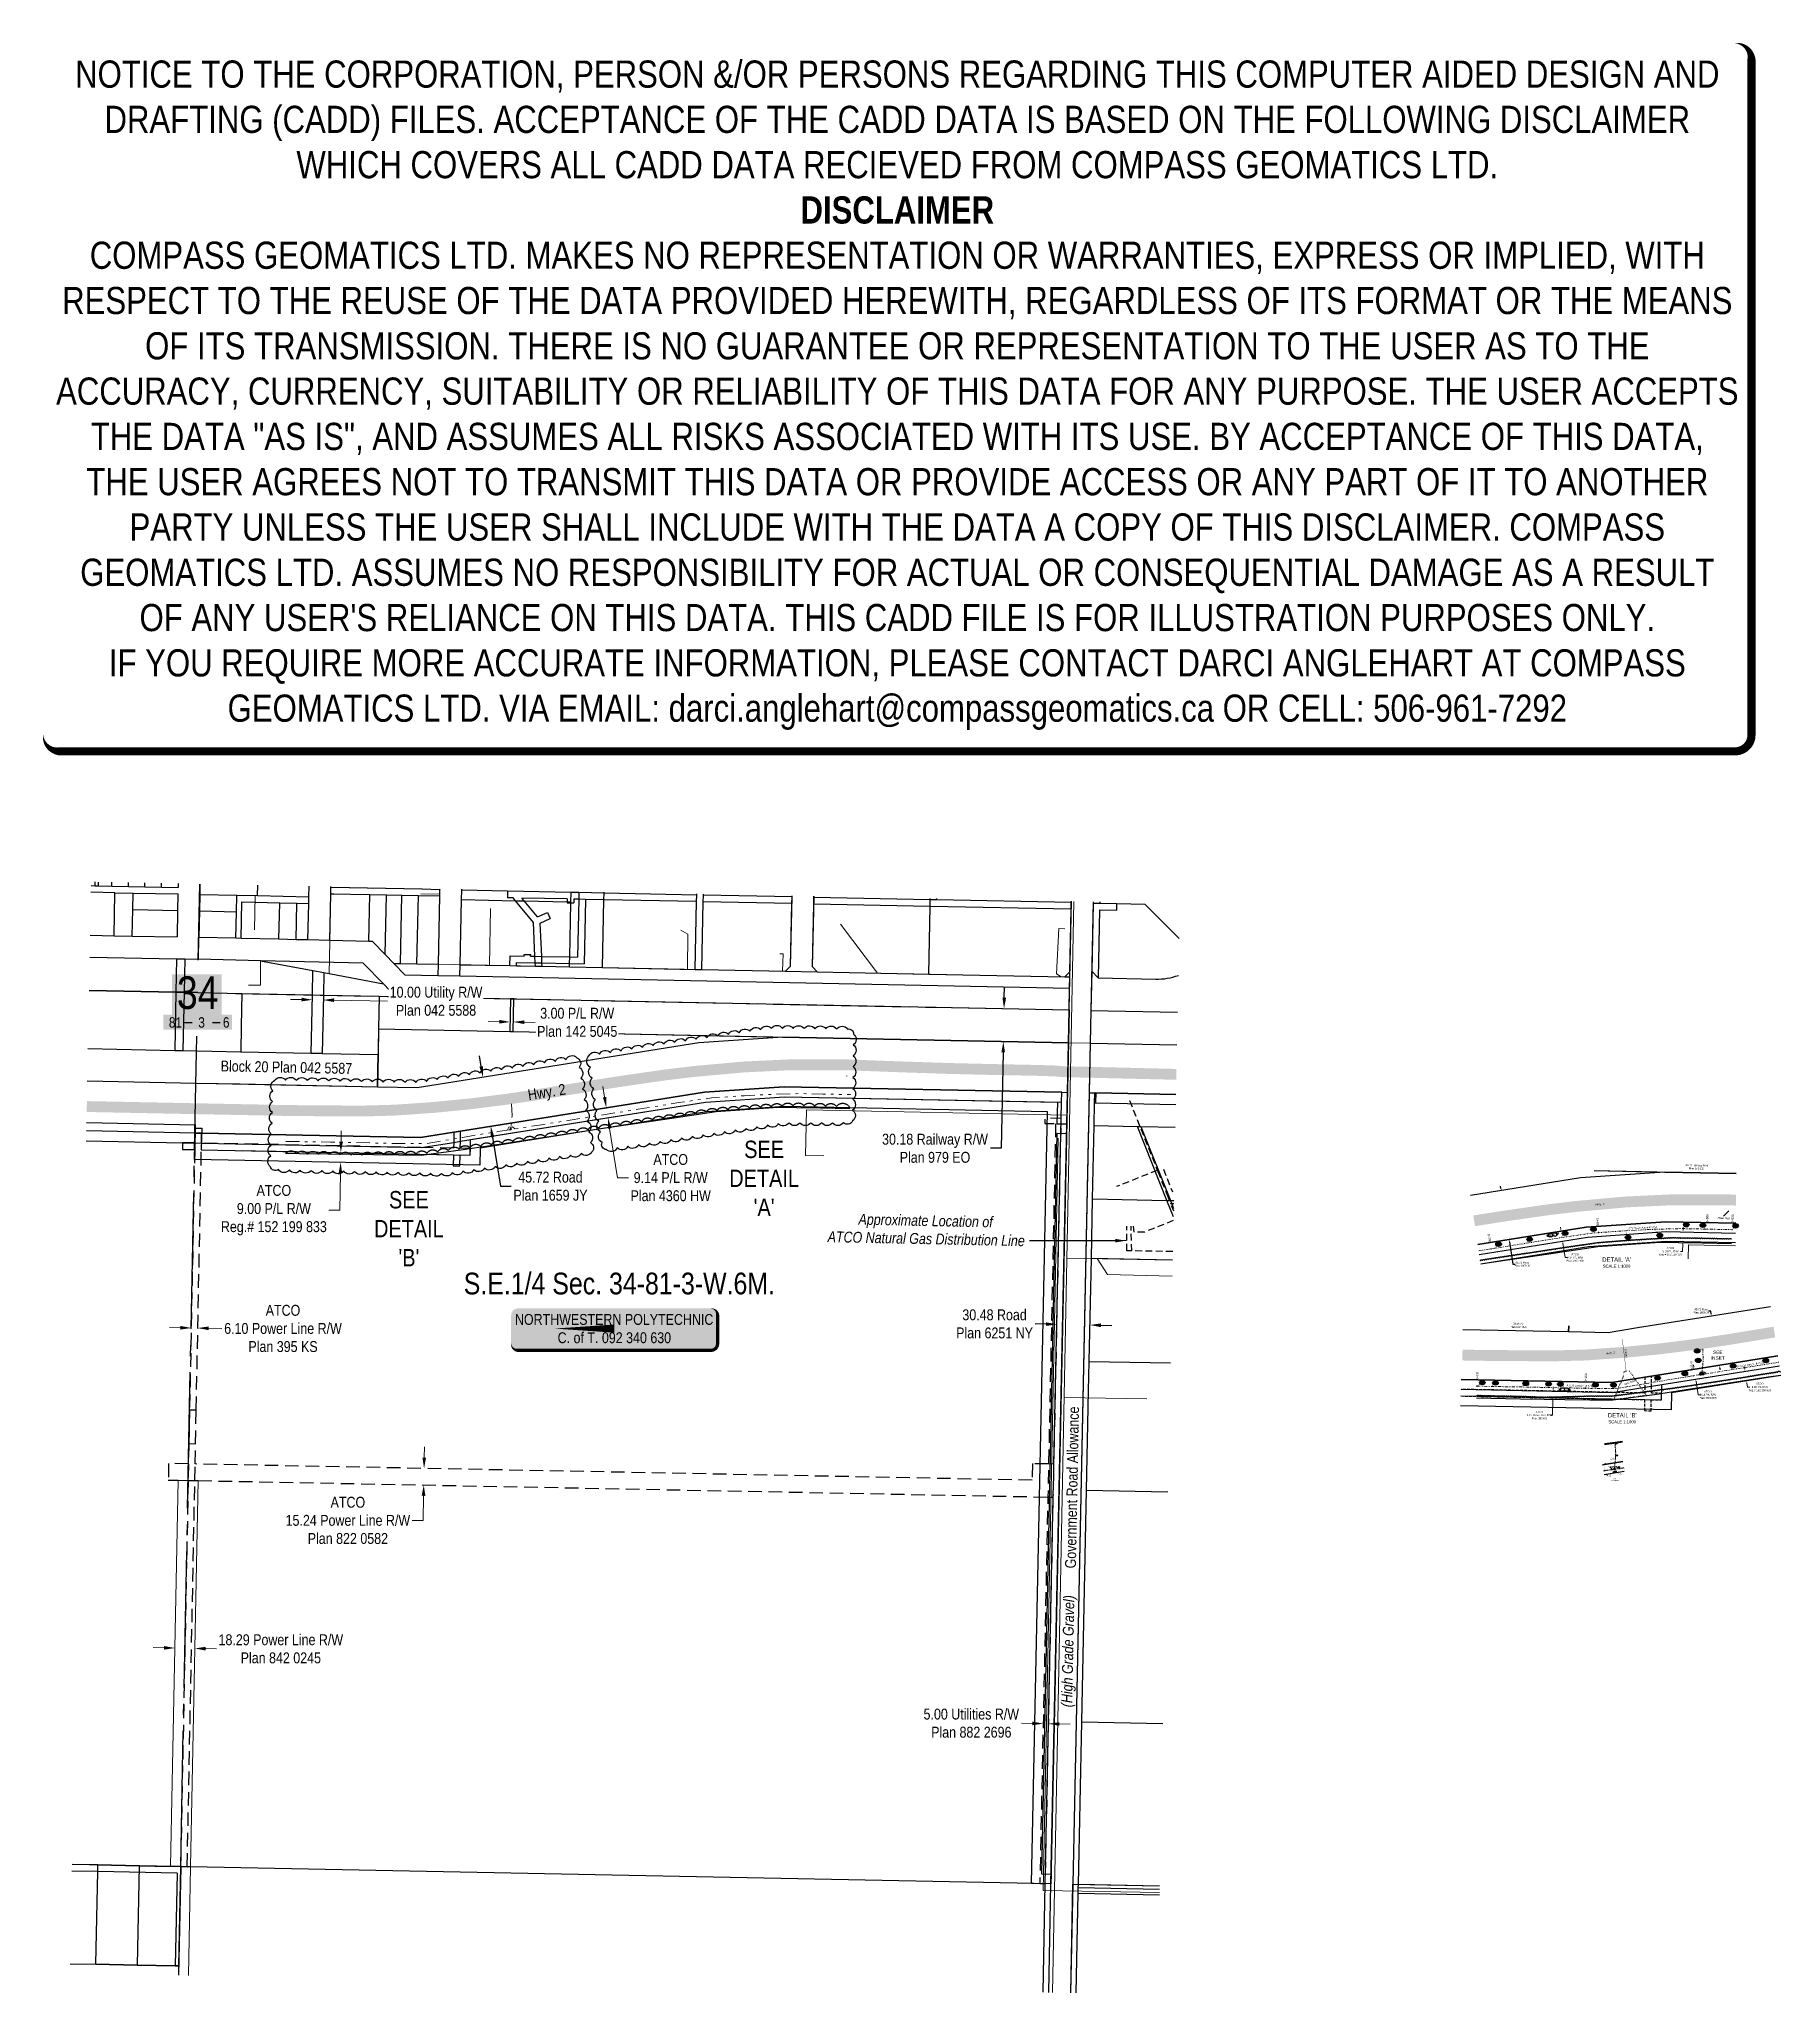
# Model space of a CAD drawing. Extents: x 414001 to 415604, y 6213282 to 6215080.
import ezdxf
from ezdxf.enums import TextEntityAlignment as Align

# ---------------------------------------------------------------- set-up
doc = ezdxf.new("R2010")
doc.units = 0
doc.header["$LTSCALE"] = 5
doc.header["$PDSIZE"] = 0.5
for name, pattern in [('0', [1, 1, 0]), ('CENTERLINEX33', [6.5, 2.5, -1, 0.5, -1, 0.5, -1]), ('foc-FLOWLINE', [3.75, 2.5, -1.25]), ('foc-QUARTERLINE', [33, 25, -3, 2, -3]), ('foc-TOPO', [1, 0.2, -0.8]), ('UG_PIPE', [1.875, 1.25, -0.625])]:
    doc.linetypes.add(name, pattern=pattern)
doc.layers.get('Defpoints').update_dxf_attribs({"color": 9})
for name, color, linetype in [('10', 1, 'Continuous'), ('9', 3, 'Continuous'), ('AS-FENCE-DASH', 48, 'foc-FENCE-DASH'), ('AS-OWNER', 7, 'Continuous'), ('AS-PIPE-UG', 44, 'UG_PIPE'), ('AS-PIPE-UG-T', 44, 'Continuous'), ('AS-ROADS', 254, 'Continuous'), ('AS-SYMBOL', 7, 'Continuous'), ('AS-UNDERLAY-H', 141, 'Continuous'), ('C-EZE', 13, 'foc-FLOWLINE'), ('C-RW', 13, 'Continuous'), ('C-SYMBOL', 7, 'Continuous'), ('CG-NOTES', 7, 'Continuous'), ('DETAIL-T', 7, 'Continuous'), ('F-EZE', 190, 'foc-FLOWLINE'), ('F-RW', 190, 'Continuous'), ('L-ROAD-T', 7, 'Continuous'), ('L-SEC', 7, 'Continuous'), ('L-SECLBL', 7, 'Continuous'), ('L-SECQ', 8, 'foc-QUARTERLINE'), ('L-TITLEDB', 4, 'Continuous'), ('L-TITLEDB-T', 4, 'Continuous'), ('P-ELEVATION', 7, 'Continuous'), ('P-PROPOSED', 10, 'Continuous'), ('T-BUSH', 110, '0'), ('T-GENERAL', 48, 'foc-TOPO')]:
    doc.layers.add(name, color=color, linetype=linetype)
for name, color, linetype, lineweight in [('AS-GENERAL', 48, 'Continuous', 18), ('C-EZE-T', 13, 'Continuous', 9), ('C-RW-T', 13, 'Continuous', 9), ('EXISTING PIPE (EXIST OR HP)', 240, 'CENTERLINEX33', 20), ('F-RW-T', 190, 'Continuous', 9), ('T-TEXT', 48, 'Continuous', 18), ('T-TIE-T', 201, 'Continuous', 18)]:
    doc.layers.add(name, color=color, linetype=linetype, lineweight=lineweight)
doc.layers.add('AS-PIPE-AG', color=7, linetype='Continuous', true_color=0x7d00fa)
doc.layers.add('AS-TELUS-ATCO PIPELINES', color=7, linetype='foc-TEL', lineweight=9, true_color=0xff9c38)
doc.layers.add('DISCLAIMER', color=7, linetype='Continuous', plot=False)
doc.styles.add('0.50', font='ARIALN.TTF', dxfattribs={"height": 0.5})
doc.styles.add('1.8', font='ARIALN.TTF', dxfattribs={"height": 1.8})
doc.styles.add('175L', font='ARIALN.TTF', dxfattribs={"height": 20})
doc.styles.add('80', font='ARIALN.TTF', dxfattribs={"height": 10})
doc.styles.add('80CG', font='ARIALN.TTF', dxfattribs={"height": 10})
doc.styles.add('80L', font='ARIALN.TTF', dxfattribs={"height": 10})
doc.styles.add('80LS', font='ARIALNI.TTF', dxfattribs={"height": 10})
doc.styles.add('DESCRIPTION', font='ARIALN.TTF', dxfattribs={"height": 2.5})
doc.styles.add('foc-LtypeFont', font='ARIALN.TTF', dxfattribs={"height": 7.35})
doc.styles.add('SIMPLEX', font='ARIALN.TTF')
doc.linetypes.add('foc-FENCE-DASH', pattern='A,0.5,-0.5,1,-0.5,1,-0.5,1,-0.5,1,-0.5,["X",foc-LtypeFont,S=0.2,R=0,X=-0.625,Y=-0.75],-0.5', length=7.5)
doc.linetypes.add('foc-TEL', pattern='A,2,-1,["T",foc-LtypeFont,S=0.2,R=0,X=-0.425,Y=-0.75],-1.24,8', length=12.24)
doc.dimstyles.new('Compass 1 000', dxfattribs={"dimtxt": 1.8, "dimasz": 2, "dimexe": 0.2, "dimexo": 0.0625, "dimgap": 0.5, "dimtad": 0, "dimtih": 1, "dimtoh": 1, "dimzin": 0, "dimdsep": 46, "dimtxsty": '1.8', "dimcen": 0.1, "dimse1": 1, "dimse2": 1, "dimclrd": 256, "dimclrt": 256, "dimaunit": 1, "dimadec": 4, "dimazin": 0, "dimtfac": 0.06, "dimtofl": 0, "dimtmove": 0, "dimatfit": 0, "dimfxl": 0.2, "dimtolj": 1, "dimtzin": 0, "dimlwd": -1, "dimarcsym": 0})
doc.dimstyles.new('Compass 250', dxfattribs={"dimscale": 0.25, "dimtxt": 0.45, "dimasz": 2, "dimexe": 0.2, "dimexo": 0.0625, "dimgap": 0.5, "dimtad": 0, "dimtih": 1, "dimtoh": 1, "dimzin": 0, "dimdsep": 46, "dimtxsty": '0.50', "dimcen": 0.1, "dimse1": 1, "dimse2": 1, "dimclrd": 256, "dimclrt": 256, "dimaunit": 1, "dimadec": 4, "dimazin": 0, "dimtfac": 0.06, "dimtofl": 0, "dimtmove": 0, "dimatfit": 0, "dimfxl": 0.2, "dimtolj": 1, "dimtzin": 0, "dimlwd": -1, "dimarcsym": 0})
doc.dimstyles.new('Compass 5 000', dxfattribs={"dimscale": 5, "dimtxt": 9, "dimasz": 2, "dimexe": 0.2, "dimexo": 0.0625, "dimgap": 0.5, "dimtad": 0, "dimtih": 1, "dimtoh": 1, "dimzin": 0, "dimdsep": 46, "dimtxsty": '80CG', "dimcen": 0.1, "dimse1": 1, "dimse2": 1, "dimclrd": 256, "dimclrt": 256, "dimaunit": 1, "dimadec": 4, "dimazin": 0, "dimtfac": 0.06, "dimtofl": 0, "dimtmove": 0, "dimatfit": 1, "dimfxl": 0.2, "dimtolj": 1, "dimtzin": 0, "dimlwd": -1, "dimarcsym": 0})

# ---------------------------------------------------------------- blocks, each defined once
blk = doc.blocks.new('L-SECLBL')
at = {"layer": '9', "color": 7}
for p, q in [((-5.1, -27.8), (-12.3, -27.8)), ((20.7, -27.8), (13.5, -27.8))]:
    blk.add_line(p, q, dxfattribs=at)
at = {"layer": '10', "color": 2, "style": 'SIMPLEX'}
blk.add_attdef('SEC', text='', height=30, dxfattribs=at).set_placement((0, 0), align=Align.MIDDLE)
at = {"layer": '10', "color": 5, "style": '80L'}
blk.add_attdef('TWP', text='', height=9.5, dxfattribs=at).set_placement((-14.4, -27.4), align=Align.MIDDLE_RIGHT)
blk.add_attdef('RGE', text='', height=9.5, dxfattribs=at).set_placement((3.6, -27.4), align=Align.MIDDLE_CENTER)
blk.add_attdef('MER', text='', height=9.5, dxfattribs=at).set_placement((23.2, -27.4), align=Align.MIDDLE_LEFT)
blk = doc.blocks.new('*D443')
at = {"layer": 'Defpoints', "color": 0, "transparency": 16777216}
for p in [(414465.2, 6214133.8), (414409.3, 6214124.8), (414472.4, 6214088.6)]:
    blk.add_point(p, dxfattribs=at)
at = {"layer": 'L-TITLEDB-T', "transparency": 16777216}
for p, q in [((414407.7, 6214134.7), (414406.1, 6214144.6)), ((414418, 6214069.8), (414425.3, 6214024.6)), ((414425.3, 6214024.6), (414435.3, 6214024.6))]:
    blk.add_line(p, q, dxfattribs=at)
for points in [[(414409.3, 6214135), (414406, 6214134.5), (414409.3, 6214124.8)], [(414419.7, 6214070.1), (414416.4, 6214069.6), (414416.5, 6214079.7)]]:
    blk.add_solid(points, dxfattribs=at)
at = {"layer": 'L-TITLEDB-T', "transparency": 16777216, "insert": (414471.4, 6214024.6), "char_height": 10, "width": 340.814, "attachment_point": 5, "style": '80CG'}
blk.add_mtext('\\A1;45.72 Road\\PPlan 1659 JY', dxfattribs=at)
blk = doc.blocks.new('*D444')
at = {"layer": 'C-EZE-T', "transparency": 16777216}
for p, q in [((414355.3, 6213774.9), (414355.5, 6213784.9)), ((414354.6, 6213739.7), (414354.2, 6213717.1)), ((414354.2, 6213717.1), (414344.2, 6213717.1))]:
    blk.add_line(p, q, dxfattribs=at)
for points in [[(414353.6, 6213775), (414356.9, 6213774.9), (414355.1, 6213764.9)], [(414352.9, 6213739.8), (414356.3, 6213739.7), (414354.8, 6213749.7)]]:
    blk.add_solid(points, dxfattribs=at)
at = {"layer": 'Defpoints', "color": 0, "transparency": 16777216}
for p in [(414369.4, 6213764.7), (414354.8, 6213749.7), (414369.1, 6213749.4)]:
    blk.add_point(p, dxfattribs=at)
at = {"layer": 'C-EZE-T', "transparency": 16777216, "insert": (414285, 6213717.1), "char_height": 10, "attachment_point": 5, "style": '80CG'}
blk.add_mtext('\\A1;ATCO\\P15.24 Power Line R/W\\PPlan 822 0582', dxfattribs=at)
blk = doc.blocks.new('*D445')
at = {"layer": 'Defpoints', "color": 0, "transparency": 16777216}
for p in [(414262.3, 6214196), (414252.1, 6214183.7), (414262.1, 6214183.5)]:
    blk.add_point(p, dxfattribs=at)
at = {"layer": 'F-RW-T', "transparency": 16777216}
for p, q in [((414242.3, 6214196.4), (414232.3, 6214196.6)), ((414272.3, 6214195.8), (414321.6, 6214194.8))]:
    blk.add_line(p, q, dxfattribs=at)
for points in [[(414242.4, 6214198.1), (414242.3, 6214194.7), (414252.3, 6214196.2)], [(414272.4, 6214197.5), (414272.3, 6214194.1), (414262.3, 6214196)]]:
    blk.add_solid(points, dxfattribs=at)
at = {"layer": 'F-RW-T', "transparency": 16777216, "insert": (414366.1, 6214194.8), "char_height": 10, "attachment_point": 5, "style": '80CG', "bg_fill": 3, "box_fill_scale": 1.1, "bg_fill_color": 256, "bg_fill_true_color": 13158600, "bg_fill_transparency": 0}
blk.add_mtext('\\A1;10.00 Utility R/W\\PPlan 042 5588', dxfattribs=at)
blk = doc.blocks.new('*D446')
at = {"layer": 'Defpoints', "color": 0, "transparency": 16777216}
for p in [(414434.5, 6214190.8), (414437.5, 6214190.8), (414437.2, 6214175.8)]:
    blk.add_point(p, dxfattribs=at)
at = {"layer": 'F-RW-T', "transparency": 16777216}
for p, q in [((414424.2, 6214176), (414414.2, 6214176.2)), ((414447.2, 6214175.6), (414457.2, 6214175.4))]:
    blk.add_line(p, q, dxfattribs=at)
for points in [[(414424.2, 6214177.7), (414424.2, 6214174.3), (414434.2, 6214175.8)], [(414447.2, 6214177.2), (414447.2, 6214173.9), (414437.2, 6214175.8)]]:
    blk.add_solid(points, dxfattribs=at)
at = {"layer": 'F-RW-T', "transparency": 16777216, "insert": (414496, 6214175.4), "char_height": 10, "attachment_point": 5, "style": '80CG', "bg_fill": 3, "box_fill_scale": 1.1, "bg_fill_color": 256, "bg_fill_true_color": 13158600, "bg_fill_transparency": 0}
blk.add_mtext('\\A1;3.00 P/L R/W\\PPlan 142 5045', dxfattribs=at)
blk = doc.blocks.new('*D447')
at = {"layer": 'C-EZE-T', "transparency": 16777216}
for p, q in [((414130.8, 6213894.4), (414120.8, 6213894.6)), ((414156.9, 6213893.9), (414168.9, 6213893.7))]:
    blk.add_line(p, q, dxfattribs=at)
for points in [[(414130.8, 6213896.1), (414130.8, 6213892.7), (414140.8, 6213894.2)], [(414157, 6213895.6), (414156.9, 6213892.2), (414146.9, 6213894.1)]]:
    blk.add_solid(points, dxfattribs=at)
at = {"layer": 'Defpoints', "color": 0, "transparency": 16777216}
for p in [(414142.8, 6213995.7), (414148.9, 6213995.6), (414146.9, 6213894.1)]:
    blk.add_point(p, dxfattribs=at)
at = {"layer": 'C-EZE-T', "transparency": 16777216, "insert": (414225.3, 6213893.7), "char_height": 10, "attachment_point": 5, "style": '80CG'}
blk.add_mtext('\\A1;ATCO\\P6.10 Power Line R/W\\PPlan 395 KS', dxfattribs=at)
blk = doc.blocks.new('*D448')
at = {"layer": 'Defpoints', "color": 0, "transparency": 16777216}
for p in [(414937.4, 6213897.5), (414936.9, 6213877.2), (414967.4, 6213876.5)]:
    blk.add_point(p, dxfattribs=at)
at = {"layer": 'L-TITLEDB-T', "transparency": 16777216}
for p, q in [((414927.4, 6213897.7), (414917.4, 6213897.9)), ((414977.8, 6213896.7), (414987.8, 6213896.5))]:
    blk.add_line(p, q, dxfattribs=at)
for points in [[(414927.4, 6213899.4), (414927.3, 6213896.1), (414937.4, 6213897.5)], [(414977.9, 6213898.4), (414977.8, 6213895), (414967.8, 6213896.9)]]:
    blk.add_solid(points, dxfattribs=at)
at = {"layer": 'L-TITLEDB-T', "transparency": 16777216, "insert": (414880, 6213897.9), "char_height": 10, "attachment_point": 5, "style": '80CG'}
blk.add_mtext('\\A1;30.48 Road\\PPlan 6251 NY', dxfattribs=at)
blk = doc.blocks.new('*D450')
at = {"layer": 'C-RW-T', "transparency": 16777216}
for p, q in [((414521.2, 6214106.6), (414519.7, 6214116.4)), ((414525.8, 6214077.8), (414533.1, 6214032.5)), ((414533.1, 6214032.5), (414543.1, 6214032.5))]:
    blk.add_line(p, q, dxfattribs=at)
for points in [[(414522.9, 6214106.8), (414519.6, 6214106.3), (414522.8, 6214096.7)], [(414527.5, 6214078.1), (414524.2, 6214077.5), (414524.3, 6214087.7)]]:
    blk.add_solid(points, dxfattribs=at)
at = {"layer": 'Defpoints', "color": 0, "transparency": 16777216}
for p in [(414575.3, 6214105.1), (414524.3, 6214087.7), (414576.7, 6214096)]:
    blk.add_point(p, dxfattribs=at)
at = {"layer": 'C-RW-T', "transparency": 16777216, "insert": (414582, 6214032.5), "char_height": 10, "attachment_point": 5, "style": '80CG'}
blk.add_mtext('\\A1;ATCO\\P9.14 P/L R/W\\PPlan 4360 HW', dxfattribs=at)
blk = doc.blocks.new('*D451')
at = {"layer": 'Defpoints', "color": 0, "transparency": 16777216}
for p in [(414125.8, 6213597.1), (414144.1, 6213596.8), (414144.2, 6213599.3)]:
    blk.add_point(p, dxfattribs=at)
at = {"layer": 'F-RW-T', "transparency": 16777216}
for p, q in [((414115.9, 6213599.9), (414105.9, 6213600.1)), ((414154.2, 6213599.1), (414164.2, 6213598.9))]:
    blk.add_line(p, q, dxfattribs=at)
for points in [[(414115.9, 6213601.5), (414115.9, 6213598.2), (414125.9, 6213599.7)], [(414154.2, 6213600.8), (414154.1, 6213597.4), (414144.2, 6213599.3)]]:
    blk.add_solid(points, dxfattribs=at)
at = {"layer": 'F-RW-T', "transparency": 16777216, "insert": (414223.3, 6213598.9), "char_height": 10, "attachment_point": 5, "style": '80CG'}
blk.add_mtext('\\A1;18.29 Power Line R/W\\PPlan 842 0245', dxfattribs=at)
blk = doc.blocks.new('*D452')
at = {"layer": 'Defpoints', "color": 0, "transparency": 16777216}
for p in [(414928.4, 6213705.1), (414933.4, 6213705), (414924.7, 6213530.1)]:
    blk.add_point(p, dxfattribs=at)
at = {"layer": 'F-RW-T', "transparency": 16777216}
for p, q in [((414914.7, 6213530.3), (414904.7, 6213530.5)), ((414939.7, 6213529.8), (414949.7, 6213529.6))]:
    blk.add_line(p, q, dxfattribs=at)
for points in [[(414914.8, 6213532), (414914.7, 6213528.6), (414924.7, 6213530.1)], [(414939.7, 6213531.4), (414939.7, 6213528.1), (414929.7, 6213530)]]:
    blk.add_solid(points, dxfattribs=at)
at = {"layer": 'F-RW-T', "transparency": 16777216, "insert": (414858.6, 6213530.5), "char_height": 10, "width": 607.324, "attachment_point": 5, "style": '80CG'}
blk.add_mtext('\\A1;5.00 Utilities R/W\\PPlan 882 2696', dxfattribs=at)
blk = doc.blocks.new('*D453')
at = {"layer": 'Defpoints', "color": 0, "transparency": 16777216}
for p in [(414822.5, 6214189.3), (414821.9, 6214159.2), (414888.1, 6214157.8)]:
    blk.add_point(p, dxfattribs=at)
at = {"layer": 'L-TITLEDB-T', "transparency": 16777216}
for p, q in [((414888.9, 6214198), (414889.1, 6214208)), ((414887.9, 6214147.8), (414886.2, 6214059.5)), ((414886.2, 6214059.5), (414876.2, 6214059.5))]:
    blk.add_line(p, q, dxfattribs=at)
for points in [[(414887.3, 6214198), (414890.6, 6214198), (414888.7, 6214188)], [(414886.3, 6214147.9), (414889.6, 6214147.8), (414888.1, 6214157.8)]]:
    blk.add_solid(points, dxfattribs=at)
at = {"layer": 'L-TITLEDB-T', "transparency": 16777216, "insert": (414825.2, 6214059.5), "char_height": 10, "attachment_point": 5, "style": '80CG'}
blk.add_mtext('\\A1;30.18 Railway R/W\\PPlan 979 EO', dxfattribs=at)
blk = doc.blocks.new('*D455')
at = {"layer": 'C-RW-T', "transparency": 16777216}
for p, q in [((415400.9, 6213985.2), (415400.6, 6213987.1)), ((415403, 6213972.2), (415405.1, 6213959)), ((415405.1, 6213959), (415407.1, 6213959))]:
    blk.add_line(p, q, dxfattribs=at)
for points in [[(415401.3, 6213985.2), (415400.6, 6213985.1), (415401.2, 6213983.2)], [(415403.3, 6213972.2), (415402.7, 6213972.1), (415402.7, 6213974.2)]]:
    blk.add_solid(points, dxfattribs=at)
at = {"layer": 'Defpoints', "color": 0, "transparency": 16777216}
for p in [(415386.6, 6213980.8), (415388.1, 6213971.8), (415402.7, 6213974.2)]:
    blk.add_point(p, dxfattribs=at)
at = {"layer": 'C-RW-T', "transparency": 16777216, "insert": (415414.2, 6213959), "char_height": 1.8, "attachment_point": 5, "style": '1.8'}
blk.add_mtext('\\A1;ATCO\\P9.14 P/L R/W\\PPlan 4360 HW', dxfattribs=at)
blk = doc.blocks.new('RISER')
h = blk.add_hatch(color=255)
h.dxf.hatch_style = 1
edge = h.paths.add_edge_path()
edge.add_arc((0, 0), 0.7, 0, 360)
blk.add_hatch(color=13).paths.add_polyline_path([(0.6, -0.2), (-0.6, -0.2, 0.774597)])
at = {"color": 13}
blk.add_line((-0.6, -0.2), (0.6, -0.2), dxfattribs=at)
blk.add_circle((0, 0), 0.6, dxfattribs=at)
blk = doc.blocks.new('*D457')
at = {"layer": 'Defpoints', "color": 0, "transparency": 16777216}
for p in [(415539.6, 6213905), (415561.1, 6213908.5), (415568.3, 6213863.3)]:
    blk.add_point(p, dxfattribs=at)
at = {"layer": 'L-TITLEDB-T', "transparency": 16777216}
for p, q in [((415538.9, 6213909.8), (415536.9, 6213909.8)), ((415539.3, 6213907), (415538.9, 6213909.8)), ((415547.1, 6213857.9), (415547.5, 6213856))]:
    blk.add_line(p, q, dxfattribs=at)
for points in [[(415539.6, 6213907.1), (415539, 6213907), (415539.6, 6213905)], [(415547.5, 6213858), (415546.8, 6213857.9), (415546.8, 6213859.9)]]:
    blk.add_solid(points, dxfattribs=at)
at = {"layer": 'L-TITLEDB-T', "transparency": 16777216, "insert": (415530.3, 6213909.8), "char_height": 1.8, "width": 68.163, "attachment_point": 5, "style": '1.8'}
blk.add_mtext('\\A1;45.72 Road\\PPlan 1659 JY', dxfattribs=at)
blk = doc.blocks.new('*D458')
at = {"layer": 'C-EZE-T', "transparency": 16777216}
for p, q in [((415393.8, 6213827.9), (415393.5, 6213814)), ((415394, 6213838), (415394, 6213840)), ((415393.5, 6213814), (415391.5, 6213814))]:
    blk.add_line(p, q, dxfattribs=at)
for points in [[(415393.4, 6213828), (415394.1, 6213827.9), (415393.8, 6213829.9)], [(415393.6, 6213838), (415394.3, 6213838), (415393.9, 6213836)]]:
    blk.add_solid(points, dxfattribs=at)
at = {"layer": 'Defpoints', "color": 0, "transparency": 16777216}
for p in [(415393.8, 6213829.9), (415436.1, 6213829.1), (415436.3, 6213835.2)]:
    blk.add_point(p, dxfattribs=at)
at = {"layer": 'C-EZE-T', "transparency": 16777216, "insert": (415381.3, 6213814), "char_height": 1.8, "attachment_point": 5, "style": '1.8'}
blk.add_mtext('\\A1;ATCO\\P6.10 Power Line R/W\\PPlan 395 KS', dxfattribs=at)
blk = doc.blocks.new('*D459')
at = {"layer": 'C-RW-T', "transparency": 16777216}
for p, q in [((415523.3, 6213858.2), (415523, 6213860.2)), ((415525.4, 6213845.2), (415527.4, 6213832.8)), ((415527.4, 6213832.8), (415529.4, 6213832.8))]:
    blk.add_line(p, q, dxfattribs=at)
for points in [[(415523.6, 6213858.2), (415523, 6213858.1), (415523.6, 6213856.2)], [(415525.7, 6213845.3), (415525.1, 6213845.2), (415525.1, 6213847.2)]]:
    blk.add_solid(points, dxfattribs=at)
at = {"layer": 'Defpoints', "color": 0, "transparency": 16777216}
for p in [(415525.1, 6213847.2), (415565.9, 6213863), (415567.4, 6213853.9)]:
    blk.add_point(p, dxfattribs=at)
at = {"layer": 'C-RW-T', "transparency": 16777216, "insert": (415536.4, 6213832.8), "char_height": 1.8, "attachment_point": 5, "style": '1.8'}
blk.add_mtext('\\A1;ATCO\\P9.14 P/L R/W\\PPlan 4360 HW', dxfattribs=at)
blk = doc.blocks.new('*D462')
at = {"layer": 'C-RW-T', "transparency": 16777216}
for p, q in [((415441.8, 6213769.2), (415441.7, 6213769.7)), ((415443.4, 6213759.2), (415443.5, 6213758.4)), ((415443.5, 6213758.4), (415444, 6213758.4))]:
    blk.add_line(p, q, dxfattribs=at)
for points in [[(415441.8, 6213769.3), (415441.7, 6213769.2), (415441.8, 6213768.7)], [(415443.4, 6213759.2), (415443.3, 6213759.2), (415443.3, 6213759.7)]]:
    blk.add_solid(points, dxfattribs=at)
at = {"layer": 'Defpoints', "color": 0, "transparency": 16777216}
for p in [(415443.3, 6213759.7), (415447.2, 6213769.6), (415448.7, 6213760.6)]:
    blk.add_point(p, dxfattribs=at)
at = {"layer": 'C-RW-T', "transparency": 16777216, "insert": (415445.9, 6213758.4), "char_height": 0.5, "attachment_point": 5, "style": '0.50'}
blk.add_mtext('\\A1;ATCO\\P9.14 P/L R/W\\PPlan 4360 HW', dxfattribs=at)
blk = doc.blocks.new('*U464')
at = {"layer": 'CG-NOTES', "color": 182}
blk.add_lwpolyline([(-7, 4), (-18, -4), (-4, -7)], dxfattribs=at)
blk.add_circle((0, 0), 8.49, dxfattribs=at)
at = {"color": 182, "style": '80L'}
blk.add_attdef('#', text='', height=10, dxfattribs=at).set_placement((0, 0), align=Align.MIDDLE_CENTER)
blk = doc.blocks.new('*U465')
at = {"layer": 'CG-NOTES', "color": 182}
blk.add_lwpolyline([(5, 7), (-3, 18), (-7, 5)], dxfattribs=at)
blk.add_circle((0, 0), 8.49, dxfattribs=at)
at = {"color": 182, "style": '80L'}
blk.add_attdef('#', text='', height=10, dxfattribs=at).set_placement((0, 0), align=Align.MIDDLE_CENTER)
blk = doc.blocks.new('*U466')
at = {"layer": 'CG-NOTES', "color": 182}
blk.add_lwpolyline([(8, -4), (17, 6), (4, 8)], dxfattribs=at)
blk.add_circle((0, 0), 8.49, dxfattribs=at)
at = {"color": 182, "style": '80L'}
blk.add_attdef('#', text='', height=10, dxfattribs=at).set_placement((0, 0), align=Align.MIDDLE_CENTER)
blk = doc.blocks.new('*D473')
at = {"layer": 'Defpoints', "color": 0, "transparency": 16777216}
for p in [(415344.1, 6214020.3), (415351.3, 6213975.2), (415353.4, 6213975.5)]:
    blk.add_point(p, dxfattribs=at)
at = {"layer": 'L-TITLEDB-T', "transparency": 16777216}
for p, q in [((415345.9, 6214022.6), (415345.6, 6214024.6)), ((415353.7, 6213973.6), (415357, 6213952.9)), ((415357, 6213952.9), (415359, 6213952.9))]:
    blk.add_line(p, q, dxfattribs=at)
for points in [[(415346.2, 6214022.7), (415345.6, 6214022.6), (415346.2, 6214020.7)], [(415354.1, 6213973.6), (415353.4, 6213973.5), (415353.4, 6213975.5)]]:
    blk.add_solid(points, dxfattribs=at)
at = {"layer": 'L-TITLEDB-T', "transparency": 16777216, "insert": (415365.6, 6213952.9), "char_height": 1.8, "attachment_point": 5, "style": '1.8'}
blk.add_mtext('\\A1;45.72 Road\\PPlan 1659 JY', dxfattribs=at)
blk = doc.blocks.new('*U475')
at = {"layer": 'CG-NOTES', "color": 182}
blk.add_lwpolyline([(-6, 6), (-18, 0.1), (-6, -6)], dxfattribs=at)
blk.add_circle((0, 0), 8.49, dxfattribs=at)
at = {"color": 182, "style": '80L'}
blk.add_attdef('#', text='', height=10, dxfattribs=at).set_placement((0, 0), align=Align.MIDDLE_CENTER)
blk = doc.blocks.new('*U476')
at = {"layer": 'CG-NOTES', "color": 182}
blk.add_lwpolyline([(5.6, -6.4), (18, -1.1), (6.4, 5.6)], dxfattribs=at)
blk.add_circle((0, 0), 8.49, dxfattribs=at)
at = {"color": 182, "style": '80L'}
blk.add_attdef('#', text='', height=10, dxfattribs=at).set_placement((0, 0), align=Align.MIDDLE_CENTER)
blk = doc.blocks.new('*U477')
at = {"layer": 'CG-NOTES', "color": 182}
blk.add_lwpolyline([(-6.9, 4.9), (-17.7, -3.1), (-4.9, -6.9)], dxfattribs=at)
blk.add_circle((0, 0), 8.49, dxfattribs=at)
at = {"color": 182, "style": '80L'}
blk.add_attdef('#', text='', height=10, dxfattribs=at).set_placement((0, 0), align=Align.MIDDLE_CENTER)
blk = doc.blocks.new('*U478')
at = {"layer": 'CG-NOTES', "color": 182}
blk.add_lwpolyline([(7.5, -4), (17.3, 5.1), (4, 7.5)], dxfattribs=at)
blk.add_circle((0, 0), 8.49, dxfattribs=at)
at = {"color": 182, "style": '80L'}
blk.add_attdef('#', text='', height=10, dxfattribs=at).set_placement((0, 0), align=Align.MIDDLE_CENTER)
blk = doc.blocks.new('*U489')
at = {"layer": 'P-ELEVATION'}
h = blk.add_hatch(color=111, dxfattribs=at)
h.dxf.hatch_style = 1
edge = h.paths.add_edge_path()
edge.add_ellipse((0, 0), major_axis=(-13, 0), ratio=0.771839, start_angle=0, end_angle=360)
at = {"layer": 'P-ELEVATION', "color": 7, "flags": 128}
blk.add_lwpolyline([(0, 0, 5, 0, 0), (20, -13.2, 0, 0, 0)], format="xyseb", dxfattribs=at)
at = {"layer": 'P-ELEVATION', "color": 7}
blk.add_ellipse((0, 0), major_axis=(-13, 0), ratio=0.771839, dxfattribs=at)
at = {"layer": 'P-ELEVATION', "style": '80'}
blk.add_attdef('BEND', text='', height=10, dxfattribs=at).set_placement((0, 0), align=Align.MIDDLE_CENTER)
blk = doc.blocks.new('*U481')
at = {"layer": 'P-ELEVATION'}
h = blk.add_hatch(color=111, dxfattribs=at)
h.dxf.hatch_style = 1
edge = h.paths.add_edge_path()
edge.add_ellipse((0, 0), major_axis=(-13, 0), ratio=0.771839, start_angle=0, end_angle=360)
at = {"layer": 'P-ELEVATION', "color": 7, "flags": 128}
blk.add_lwpolyline([(0, 0, 5, 0, 0), (-24.8, -16.7, 0, 0, 0)], format="xyseb", dxfattribs=at)
at = {"layer": 'P-ELEVATION', "color": 7}
blk.add_ellipse((0, 0), major_axis=(-13, 0), ratio=0.771839, dxfattribs=at)
at = {"layer": 'P-ELEVATION', "style": '80'}
blk.add_attdef('BEND', text='', height=10, dxfattribs=at).set_placement((0, 0), align=Align.MIDDLE_CENTER)
blk = doc.blocks.new('*U482')
at = {"layer": 'P-ELEVATION'}
h = blk.add_hatch(color=111, dxfattribs=at)
h.dxf.hatch_style = 1
edge = h.paths.add_edge_path()
edge.add_ellipse((0, 0), major_axis=(-13, 0), ratio=0.771839, start_angle=0, end_angle=360)
at = {"layer": 'P-ELEVATION', "color": 7, "flags": 128}
blk.add_lwpolyline([(0, 0, 5, 0, 0), (-19.5, -16.2, 0, 0, 0)], format="xyseb", dxfattribs=at)
at = {"layer": 'P-ELEVATION', "color": 7}
blk.add_ellipse((0, 0), major_axis=(-13, 0), ratio=0.771839, dxfattribs=at)
at = {"layer": 'P-ELEVATION', "style": '80'}
blk.add_attdef('BEND', text='', height=10, dxfattribs=at).set_placement((0, 0), align=Align.MIDDLE_CENTER)
blk = doc.blocks.new('*U483')
at = {"layer": 'P-ELEVATION'}
h = blk.add_hatch(color=111, dxfattribs=at)
h.dxf.hatch_style = 1
edge = h.paths.add_edge_path()
edge.add_ellipse((0, 0), major_axis=(-13, 0), ratio=0.771839, start_angle=0, end_angle=360)
at = {"layer": 'P-ELEVATION', "color": 7, "flags": 128}
blk.add_lwpolyline([(0, 0, 5, 0, 0), (-19.4, -16.2, 0, 0, 0)], format="xyseb", dxfattribs=at)
at = {"layer": 'P-ELEVATION', "color": 7}
blk.add_ellipse((0, 0), major_axis=(-13, 0), ratio=0.771839, dxfattribs=at)
at = {"layer": 'P-ELEVATION', "style": '80'}
blk.add_attdef('BEND', text='', height=10, dxfattribs=at).set_placement((0, 0), align=Align.MIDDLE_CENTER)
blk = doc.blocks.new('*U484')
at = {"layer": 'P-ELEVATION'}
h = blk.add_hatch(color=111, dxfattribs=at)
h.dxf.hatch_style = 1
edge = h.paths.add_edge_path()
edge.add_ellipse((0, 0), major_axis=(-13, 0), ratio=0.771839, start_angle=0, end_angle=360)
at = {"layer": 'P-ELEVATION', "color": 7, "flags": 128}
blk.add_lwpolyline([(0, 0, 5, 0, 0), (-19.4, -16.2, 0, 0, 0)], format="xyseb", dxfattribs=at)
at = {"layer": 'P-ELEVATION', "color": 7}
blk.add_ellipse((0, 0), major_axis=(-13, 0), ratio=0.771839, dxfattribs=at)
at = {"layer": 'P-ELEVATION', "style": '80'}
blk.add_attdef('BEND', text='', height=10, dxfattribs=at).set_placement((0, 0), align=Align.MIDDLE_CENTER)
blk = doc.blocks.new('*U490')
at = {"layer": 'P-ELEVATION'}
h = blk.add_hatch(color=111, dxfattribs=at)
h.dxf.hatch_style = 1
edge = h.paths.add_edge_path()
edge.add_ellipse((0, 0), major_axis=(-13, 0), ratio=0.771839, start_angle=0, end_angle=360)
at = {"layer": 'P-ELEVATION', "color": 7, "flags": 128}
blk.add_lwpolyline([(0, 0, 5, 0, 0), (22.9, -1.2, 0, 0, 0)], format="xyseb", dxfattribs=at)
at = {"layer": 'P-ELEVATION', "color": 7}
blk.add_ellipse((0, 0), major_axis=(-13, 0), ratio=0.771839, dxfattribs=at)
at = {"layer": 'P-ELEVATION', "style": '80'}
blk.add_attdef('BEND', text='', height=10, dxfattribs=at).set_placement((0, 0), align=Align.MIDDLE_CENTER)
blk = doc.blocks.new('*U491')
at = {"layer": 'P-ELEVATION'}
h = blk.add_hatch(color=111, dxfattribs=at)
h.dxf.hatch_style = 1
edge = h.paths.add_edge_path()
edge.add_ellipse((0, 0), major_axis=(-13, 0), ratio=0.771839, start_angle=0, end_angle=360)
at = {"layer": 'P-ELEVATION', "color": 7, "flags": 128}
blk.add_lwpolyline([(0, 0, 5, 0, 0), (25.6, 9.8, 0, 0, 0)], format="xyseb", dxfattribs=at)
at = {"layer": 'P-ELEVATION', "color": 7}
blk.add_ellipse((0, 0), major_axis=(-13, 0), ratio=0.771839, dxfattribs=at)
at = {"layer": 'P-ELEVATION', "style": '80'}
blk.add_attdef('BEND', text='', height=10, dxfattribs=at).set_placement((0, 0), align=Align.MIDDLE_CENTER)
blk = doc.blocks.new('*U485')
at = {"layer": 'P-ELEVATION'}
h = blk.add_hatch(color=111, dxfattribs=at)
h.dxf.hatch_style = 1
edge = h.paths.add_edge_path()
edge.add_ellipse((0, 0), major_axis=(-13, 0), ratio=0.771839, start_angle=0, end_angle=360)
at = {"layer": 'P-ELEVATION', "color": 7, "flags": 128}
blk.add_lwpolyline([(0, 0, 5, 0, 0), (22.2, -17, 0, 0, 0)], format="xyseb", dxfattribs=at)
at = {"layer": 'P-ELEVATION', "color": 7}
blk.add_ellipse((0, 0), major_axis=(-13, 0), ratio=0.771839, dxfattribs=at)
at = {"layer": 'P-ELEVATION', "style": '80'}
blk.add_attdef('BEND', text='', height=10, dxfattribs=at).set_placement((0, 0), align=Align.MIDDLE_CENTER)
blk = doc.blocks.new('*U486')
at = {"layer": 'P-ELEVATION'}
h = blk.add_hatch(color=111, dxfattribs=at)
h.dxf.hatch_style = 1
edge = h.paths.add_edge_path()
edge.add_ellipse((0, 0), major_axis=(-13, 0), ratio=0.771839, start_angle=0, end_angle=360)
at = {"layer": 'P-ELEVATION', "color": 7, "flags": 128}
blk.add_lwpolyline([(0, 0, 5, 0, 0), (-19.3, -16.2, 0, 0, 0)], format="xyseb", dxfattribs=at)
at = {"layer": 'P-ELEVATION', "color": 7}
blk.add_ellipse((0, 0), major_axis=(-13, 0), ratio=0.771839, dxfattribs=at)
at = {"layer": 'P-ELEVATION', "style": '80'}
blk.add_attdef('BEND', text='', height=10, dxfattribs=at).set_placement((0, 0), align=Align.MIDDLE_CENTER)
blk = doc.blocks.new('*U487')
at = {"layer": 'P-ELEVATION'}
h = blk.add_hatch(color=111, dxfattribs=at)
h.dxf.hatch_style = 1
edge = h.paths.add_edge_path()
edge.add_ellipse((0, 0), major_axis=(-13, 0), ratio=0.771839, start_angle=0, end_angle=360)
at = {"layer": 'P-ELEVATION', "color": 7, "flags": 128}
blk.add_lwpolyline([(0, 0, 5, 0, 0), (15.5, -16, 0, 0, 0)], format="xyseb", dxfattribs=at)
at = {"layer": 'P-ELEVATION', "color": 7}
blk.add_ellipse((0, 0), major_axis=(-13, 0), ratio=0.771839, dxfattribs=at)
at = {"layer": 'P-ELEVATION', "style": '80'}
blk.add_attdef('BEND', text='', height=10, dxfattribs=at).set_placement((0, 0), align=Align.MIDDLE_CENTER)
blk = doc.blocks.new('*U488')
at = {"layer": 'P-ELEVATION'}
h = blk.add_hatch(color=111, dxfattribs=at)
h.dxf.hatch_style = 1
edge = h.paths.add_edge_path()
edge.add_ellipse((0, 0), major_axis=(-13, 0), ratio=0.771839, start_angle=0, end_angle=360)
at = {"layer": 'P-ELEVATION', "color": 7, "flags": 128}
blk.add_lwpolyline([(0, 0, 5, 0, 0), (-18.4, -19.8, 0, 0, 0)], format="xyseb", dxfattribs=at)
at = {"layer": 'P-ELEVATION', "color": 7}
blk.add_ellipse((0, 0), major_axis=(-13, 0), ratio=0.771839, dxfattribs=at)
at = {"layer": 'P-ELEVATION', "style": '80'}
blk.add_attdef('BEND', text='', height=10, dxfattribs=at).set_placement((0, 0), align=Align.MIDDLE_CENTER)
blk = doc.blocks.new('*U492')
at = {"layer": 'P-ELEVATION'}
h = blk.add_hatch(color=111, dxfattribs=at)
h.dxf.hatch_style = 1
edge = h.paths.add_edge_path()
edge.add_ellipse((0, 0), major_axis=(-13, 0), ratio=0.771839, start_angle=0, end_angle=360)
at = {"layer": 'P-ELEVATION', "color": 7, "flags": 128}
blk.add_lwpolyline([(0, 0, 5, 0, 0), (-12.1, -18.5, 0, 0, 0)], format="xyseb", dxfattribs=at)
at = {"layer": 'P-ELEVATION', "color": 7}
blk.add_ellipse((0, 0), major_axis=(-13, 0), ratio=0.771839, dxfattribs=at)
at = {"layer": 'P-ELEVATION', "style": '80'}
blk.add_attdef('BEND', text='', height=10, dxfattribs=at).set_placement((0, 0), align=Align.MIDDLE_CENTER)
blk = doc.blocks.new('*U493')
at = {"layer": 'P-ELEVATION'}
h = blk.add_hatch(color=111, dxfattribs=at)
h.dxf.hatch_style = 1
edge = h.paths.add_edge_path()
edge.add_ellipse((0, 0), major_axis=(-13, 0), ratio=0.771839, start_angle=0, end_angle=360)
at = {"layer": 'P-ELEVATION', "color": 7, "flags": 128}
blk.add_lwpolyline([(0, 0, 5, 0, 0), (-11.8, -19.3, 0, 0, 0)], format="xyseb", dxfattribs=at)
at = {"layer": 'P-ELEVATION', "color": 7}
blk.add_ellipse((0, 0), major_axis=(-13, 0), ratio=0.771839, dxfattribs=at)
at = {"layer": 'P-ELEVATION', "style": '80'}
blk.add_attdef('BEND', text='', height=10, dxfattribs=at).set_placement((0, 0), align=Align.MIDDLE_CENTER)
blk = doc.blocks.new('*U502')
at = {"layer": 'P-ELEVATION'}
h = blk.add_hatch(color=111, dxfattribs=at)
h.dxf.hatch_style = 1
edge = h.paths.add_edge_path()
edge.add_ellipse((0, 0), major_axis=(-13, 0), ratio=0.771839, start_angle=0, end_angle=360)
at = {"layer": 'P-ELEVATION', "color": 7, "flags": 128}
blk.add_lwpolyline([(0, 0, 5, 0, 0), (-15.6, -17.5, 0, 0, 0)], format="xyseb", dxfattribs=at)
at = {"layer": 'P-ELEVATION', "color": 7}
blk.add_ellipse((0, 0), major_axis=(-13, 0), ratio=0.771839, dxfattribs=at)
at = {"layer": 'P-ELEVATION', "style": '80'}
blk.add_attdef('BEND', text='', height=10, dxfattribs=at).set_placement((0, 0), align=Align.MIDDLE_CENTER)
blk = doc.blocks.new('*U494')
at = {"layer": 'P-ELEVATION'}
h = blk.add_hatch(color=111, dxfattribs=at)
h.dxf.hatch_style = 1
edge = h.paths.add_edge_path()
edge.add_ellipse((0, 0), major_axis=(-13, 0), ratio=0.771839, start_angle=0, end_angle=360)
at = {"layer": 'P-ELEVATION', "color": 7, "flags": 128}
blk.add_lwpolyline([(0, 0, 5, 0, 0), (-18.6, -19.1, 0, 0, 0)], format="xyseb", dxfattribs=at)
at = {"layer": 'P-ELEVATION', "color": 7}
blk.add_ellipse((0, 0), major_axis=(-13, 0), ratio=0.771839, dxfattribs=at)
at = {"layer": 'P-ELEVATION', "style": '80'}
blk.add_attdef('BEND', text='', height=10, dxfattribs=at).set_placement((0, 0), align=Align.MIDDLE_CENTER)
blk = doc.blocks.new('*U495')
at = {"layer": 'P-ELEVATION'}
h = blk.add_hatch(color=111, dxfattribs=at)
h.dxf.hatch_style = 1
edge = h.paths.add_edge_path()
edge.add_ellipse((0, 0), major_axis=(-13, 0), ratio=0.771839, start_angle=0, end_angle=360)
at = {"layer": 'P-ELEVATION', "color": 7, "flags": 128}
blk.add_lwpolyline([(0, 0, 5, 0, 0), (-15.7, -18.1, 0, 0, 0)], format="xyseb", dxfattribs=at)
at = {"layer": 'P-ELEVATION', "color": 7}
blk.add_ellipse((0, 0), major_axis=(-13, 0), ratio=0.771839, dxfattribs=at)
at = {"layer": 'P-ELEVATION', "style": '80'}
blk.add_attdef('BEND', text='', height=10, dxfattribs=at).set_placement((0, 0), align=Align.MIDDLE_CENTER)
blk = doc.blocks.new('*U496')
at = {"layer": 'P-ELEVATION'}
h = blk.add_hatch(color=111, dxfattribs=at)
h.dxf.hatch_style = 1
edge = h.paths.add_edge_path()
edge.add_ellipse((0, 0), major_axis=(-13, 0), ratio=0.771839, start_angle=0, end_angle=360)
at = {"layer": 'P-ELEVATION', "color": 7, "flags": 128}
blk.add_lwpolyline([(0, 0, 5, 0, 0), (-21.2, -20, 0, 0, 0)], format="xyseb", dxfattribs=at)
at = {"layer": 'P-ELEVATION', "color": 7}
blk.add_ellipse((0, 0), major_axis=(-13, 0), ratio=0.771839, dxfattribs=at)
at = {"layer": 'P-ELEVATION', "style": '80'}
blk.add_attdef('BEND', text='', height=10, dxfattribs=at).set_placement((0, 0), align=Align.MIDDLE_CENTER)
blk = doc.blocks.new('*U497')
at = {"layer": 'P-ELEVATION'}
h = blk.add_hatch(color=111, dxfattribs=at)
h.dxf.hatch_style = 1
edge = h.paths.add_edge_path()
edge.add_ellipse((0, 0), major_axis=(-13, 0), ratio=0.771839, start_angle=0, end_angle=360)
at = {"layer": 'P-ELEVATION', "color": 7, "flags": 128}
blk.add_lwpolyline([(0, 0, 5, 0, 0), (-0.2, -17.1, 0, 0, 0)], format="xyseb", dxfattribs=at)
at = {"layer": 'P-ELEVATION', "color": 7}
blk.add_ellipse((0, 0), major_axis=(-13, 0), ratio=0.771839, dxfattribs=at)
at = {"layer": 'P-ELEVATION', "style": '80'}
blk.add_attdef('BEND', text='', height=10, dxfattribs=at).set_placement((0, 0), align=Align.MIDDLE_CENTER)
blk = doc.blocks.new('*U499')
at = {"layer": 'P-ELEVATION'}
h = blk.add_hatch(color=111, dxfattribs=at)
h.dxf.hatch_style = 1
edge = h.paths.add_edge_path()
edge.add_ellipse((0, 0), major_axis=(-13, 0), ratio=0.771839, start_angle=0, end_angle=360)
at = {"layer": 'P-ELEVATION', "color": 7, "flags": 128}
blk.add_lwpolyline([(0, 0, 5, 0, 0), (-9.6, 30.5, 0, 0, 0)], format="xyseb", dxfattribs=at)
at = {"layer": 'P-ELEVATION', "color": 7}
blk.add_ellipse((0, 0), major_axis=(-13, 0), ratio=0.771839, dxfattribs=at)
at = {"layer": 'P-ELEVATION', "style": '80'}
blk.add_attdef('BEND', text='', height=10, dxfattribs=at).set_placement((0, 0), align=Align.MIDDLE_CENTER)
blk = doc.blocks.new('*U498')
at = {"layer": 'P-ELEVATION'}
h = blk.add_hatch(color=111, dxfattribs=at)
h.dxf.hatch_style = 1
edge = h.paths.add_edge_path()
edge.add_ellipse((0, 0), major_axis=(-13, 0), ratio=0.771839, start_angle=0, end_angle=360)
at = {"layer": 'P-ELEVATION', "color": 7, "flags": 128}
blk.add_lwpolyline([(0, 0, 5, 0, 0), (-26, 28.1, 0, 0, 0)], format="xyseb", dxfattribs=at)
at = {"layer": 'P-ELEVATION', "color": 7}
blk.add_ellipse((0, 0), major_axis=(-13, 0), ratio=0.771839, dxfattribs=at)
at = {"layer": 'P-ELEVATION', "style": '80'}
blk.add_attdef('BEND', text='', height=10, dxfattribs=at).set_placement((0, 0), align=Align.MIDDLE_CENTER)
blk = doc.blocks.new('*U500')
at = {"layer": 'P-ELEVATION'}
h = blk.add_hatch(color=111, dxfattribs=at)
h.dxf.hatch_style = 1
edge = h.paths.add_edge_path()
edge.add_ellipse((0, 0), major_axis=(-13, 0), ratio=0.771839, start_angle=0, end_angle=360)
at = {"layer": 'P-ELEVATION', "color": 7, "flags": 128}
blk.add_lwpolyline([(0, 0, 5, 0, 0), (-20.2, -17.5, 0, 0, 0)], format="xyseb", dxfattribs=at)
at = {"layer": 'P-ELEVATION', "color": 7}
blk.add_ellipse((0, 0), major_axis=(-13, 0), ratio=0.771839, dxfattribs=at)
at = {"layer": 'P-ELEVATION', "style": '80'}
blk.add_attdef('BEND', text='', height=10, dxfattribs=at).set_placement((0, 0), align=Align.MIDDLE_CENTER)
blk = doc.blocks.new('*U501')
at = {"layer": 'P-ELEVATION'}
h = blk.add_hatch(color=111, dxfattribs=at)
h.dxf.hatch_style = 1
edge = h.paths.add_edge_path()
edge.add_ellipse((0, 0), major_axis=(-13, 0), ratio=0.771839, start_angle=0, end_angle=360)
at = {"layer": 'P-ELEVATION', "color": 7, "flags": 128}
blk.add_lwpolyline([(0, 0, 5, 0, 0), (8.1, -17.3, 0, 0, 0)], format="xyseb", dxfattribs=at)
at = {"layer": 'P-ELEVATION', "color": 7}
blk.add_ellipse((0, 0), major_axis=(-13, 0), ratio=0.771839, dxfattribs=at)
at = {"layer": 'P-ELEVATION', "style": '80'}
blk.add_attdef('BEND', text='', height=10, dxfattribs=at).set_placement((0, 0), align=Align.MIDDLE_CENTER)
blk = doc.blocks.new('*U504')
at = {"layer": 'P-ELEVATION'}
h = blk.add_hatch(color=111, dxfattribs=at)
h.dxf.hatch_style = 1
edge = h.paths.add_edge_path()
edge.add_ellipse((0, 0), major_axis=(-13, 0), ratio=0.771839, start_angle=0, end_angle=360)
at = {"layer": 'P-ELEVATION', "color": 7, "flags": 128}
blk.add_lwpolyline([(0, 0, 5, 0, 0), (-25, -2, 0, 0, 0)], format="xyseb", dxfattribs=at)
at = {"layer": 'P-ELEVATION', "color": 7}
blk.add_ellipse((0, 0), major_axis=(-13, 0), ratio=0.771839, dxfattribs=at)
at = {"layer": 'P-ELEVATION', "style": '80'}
blk.add_attdef('BEND', text='', height=10, dxfattribs=at).set_placement((0, 0), align=Align.MIDDLE_CENTER)
blk = doc.blocks.new('*U505')
at = {"layer": 'P-ELEVATION'}
h = blk.add_hatch(color=111, dxfattribs=at)
h.dxf.hatch_style = 1
edge = h.paths.add_edge_path()
edge.add_ellipse((0, 0), major_axis=(-13, 0), ratio=0.771839, start_angle=0, end_angle=360)
at = {"layer": 'P-ELEVATION', "color": 7, "flags": 128}
blk.add_lwpolyline([(0, 0, 5, 0, 0), (-19, -2, 0, 0, 0)], format="xyseb", dxfattribs=at)
at = {"layer": 'P-ELEVATION', "color": 7}
blk.add_ellipse((0, 0), major_axis=(-13, 0), ratio=0.771839, dxfattribs=at)
at = {"layer": 'P-ELEVATION', "style": '80'}
blk.add_attdef('BEND', text='', height=10, dxfattribs=at).set_placement((0, 0), align=Align.MIDDLE_CENTER)
blk = doc.blocks.new('*U503')
at = {"layer": 'P-ELEVATION'}
h = blk.add_hatch(color=111, dxfattribs=at)
h.dxf.hatch_style = 1
edge = h.paths.add_edge_path()
edge.add_ellipse((0, 0), major_axis=(-13, 0), ratio=0.771839, start_angle=0, end_angle=360)
at = {"layer": 'P-ELEVATION', "color": 7, "flags": 128}
blk.add_lwpolyline([(0, 0, 5, 0, 0), (1, -25, 0, 0, 0)], format="xyseb", dxfattribs=at)
at = {"layer": 'P-ELEVATION', "color": 7}
blk.add_ellipse((0, 0), major_axis=(-13, 0), ratio=0.771839, dxfattribs=at)
at = {"layer": 'P-ELEVATION', "style": '80'}
blk.add_attdef('BEND', text='', height=10, dxfattribs=at).set_placement((0, 0), align=Align.MIDDLE_CENTER)
blk = doc.blocks.new('*U510')
h = blk.add_hatch(color=59)
edge = h.paths.add_edge_path()
edge.add_line((-89, -20), (89, -20))
edge.add_arc((89, -14), 6, 270, 360)
edge.add_line((95, -14), (95, 12.5))
edge.add_arc((89, 12.5), 6, 0, 90)
edge.add_line((89, 18.5), (-89, 18.5))
edge.add_arc((-89, 12.5), 6, 90, 180)
edge.add_line((-95, 12.5), (-95, -14))
edge.add_arc((-89, -14), 6, 180, 270)
at = {"color": 1, "flags": 128}
blk.add_lwpolyline([(-89, -20, 3, 3, 0), (89, -20, 3, 3, 0.414214), (95, -14, 3, 3, 0), (95, 12.5, 3, 0, 0.414214), (89, 18.5, 0, 0, 0), (-89, 18.5, 0, 0, 0.414214), (-95, 12.5, 0, 0, 0), (-95, -14, 0, 3, 0.414214)], format="xyseb", close=True, dxfattribs=at)
blk.add_lwpolyline([(-55.2, 0, 0, 7.5, 0), (0, 0, 0, 0, 0)], format="xyseb", dxfattribs=at)
at = {"color": 1, "style": '80'}
blk.add_attdef('ENTER_TEXT_001', (-36, -5), '', height=10, dxfattribs=at)
blk = doc.blocks.new('*D512')
at = {"layer": 'Defpoints', "color": 0, "transparency": 16777216}
for p in [(414183.2, 6214048.6), (414183.4, 6214057.5), (414278.3, 6214046.7)]:
    blk.add_point(p, dxfattribs=at)
at = {"layer": 'F-RW-T', "transparency": 16777216}
for p, q in [((414278.7, 6214065.6), (414278.9, 6214075.6)), ((414278.1, 6214036.7), (414277.5, 6214002.6)), ((414277.5, 6214002.6), (414267.5, 6214002.6))]:
    blk.add_line(p, q, dxfattribs=at)
for points in [[(414277.1, 6214065.7), (414280.4, 6214065.6), (414278.5, 6214055.6)], [(414276.5, 6214036.7), (414279.8, 6214036.6), (414278.3, 6214046.7)]]:
    blk.add_solid(points, dxfattribs=at)
at = {"layer": 'F-RW-T', "transparency": 16777216, "insert": (414216.9, 6214002.6), "char_height": 10, "attachment_point": 5, "style": '80CG'}
blk.add_mtext('\\A1;ATCO\\P9.00 P/L R/W\\PReg.# 152 199 833', dxfattribs=at)
blk = doc.blocks.new('*D513')
at = {"layer": 'Defpoints', "color": 0, "transparency": 16777216}
for p in [(415571, 6213854.5), (415571.9, 6213845.6), (415572.4, 6213845.6)]:
    blk.add_point(p, dxfattribs=at)
at = {"layer": 'F-RW-T', "transparency": 16777216}
for p, q in [((415570.2, 6213856.4), (415569.9, 6213858.4)), ((415572.3, 6213843.6), (415572.9, 6213839.6)), ((415572.9, 6213839.6), (415574.9, 6213839.6))]:
    blk.add_line(p, q, dxfattribs=at)
for points in [[(415570.5, 6213856.5), (415569.9, 6213856.4), (415570.5, 6213854.4)], [(415572.6, 6213843.6), (415571.9, 6213843.5), (415571.9, 6213845.6)]]:
    blk.add_solid(points, dxfattribs=at)
at = {"layer": 'F-RW-T', "transparency": 16777216, "insert": (415584, 6213839.6), "char_height": 1.8, "attachment_point": 5, "style": '1.8'}
blk.add_mtext('\\A1;ATCO\\P9.00 P/L R/W\\PReg.# 152 199 833', dxfattribs=at)
blk = doc.blocks.new('*D514')
at = {"layer": 'Defpoints', "color": 0, "transparency": 16777216}
for p in [(415503.9, 6213973.7), (415504.1, 6213982.7), (415513.2, 6213973.5)]:
    blk.add_point(p, dxfattribs=at)
at = {"layer": 'F-RW-T', "transparency": 16777216}
for p, q in [((415513.2, 6213971.5), (415513.1, 6213964.5)), ((415513.5, 6213984.5), (415513.5, 6213986.5)), ((415513.1, 6213964.5), (415511.1, 6213964.5))]:
    blk.add_line(p, q, dxfattribs=at)
for points in [[(415512.9, 6213971.5), (415513.5, 6213971.5), (415513.2, 6213973.5)], [(415513.1, 6213984.5), (415513.8, 6213984.5), (415513.4, 6213982.5)]]:
    blk.add_solid(points, dxfattribs=at)
at = {"layer": 'F-RW-T', "transparency": 16777216, "insert": (415501.9, 6213964.5), "char_height": 1.8, "attachment_point": 5, "style": '1.8'}
blk.add_mtext('\\A1;ATCO\\P9.00 P/L R/W\\PReg.# 152 199 833', dxfattribs=at)
blk = doc.blocks.new('VALVE')
h = blk.add_hatch(color=255)
h.dxf.hatch_style = 1
edge = h.paths.add_edge_path()
edge.add_line((-0.3, 0.2), (-1.2, 0.6))
edge.add_line((-1.2, 0.6), (-1.2, -0.6))
edge.add_line((-1.2, -0.6), (-0.3, -0.2))
edge.add_arc((0, 0), 0.411, 215.8775, 324.1225)
edge.add_line((0.3, -0.2), (1.2, -0.6))
edge.add_line((1.2, -0.6), (1.2, 0.6))
edge.add_line((1.2, 0.6), (0.3, 0.2))
edge.add_arc((0, 0), 0.411, 35.8775, 144.1225)
at = {"color": 48}
for p, q in [((-1.1, 0.4), (-1.1, -0.4)), ((-0.3, 0.1), (-1.1, 0.4)), ((0.3, 0.1), (1.1, 0.4)), ((1.1, 0.4), (1.1, -0.4)), ((-1.1, -0.4), (-0.3, -0.1)), ((1.1, -0.4), (0.3, -0.1))]:
    blk.add_line(p, q, dxfattribs=at)
for radius in [0.311, 0.11]:
    blk.add_circle((0, 0), radius, dxfattribs=at)
blk = doc.blocks.new('Disclaimer_Legal')
at = {"layer": 'DISCLAIMER', "color": 254, "flags": 128}
blk.add_lwpolyline([(-3612.9, -1104.6, 37.5, 37.5, 0), (4096.1, -1104.6, 37.5, 37.5, 0.414214), (4171.1, -1029.6, 37.5, 37.5, 0), (4171.1, 2078.7, 37.5, 0, 0.414214), (4096.1, 2153.7, 0, 0, 0), (-3612.9, 2153.7, 0, 0, 0.414214), (-3687.9, 2078.7, 0, 0, 0), (-3687.9, -1029.6, 0, 37.5, 0.414214)], format="xyseb", close=True, dxfattribs=at)
at = {"layer": 'DISCLAIMER', "color": 254, "insert": (241.6, 533.9), "char_height": 125, "width": 7717.568, "attachment_point": 5, "style": '80'}
blk.add_mtext('NOTICE TO THE CORPORATION, PERSON &/OR PERSONS REGARDING THIS COMPUTER AIDED DESIGN AND DRAFTING (CADD) FILES. ACCEPTANCE OF THE CADD DATA IS BASED ON THE FOLLOWING DISCLAIMER WHICH COVERS ALL CADD DATA RECIEVED FROM COMPASS GEOMATICS LTD.\\P{\\fArial Narrow|b1|i0|c0|p34;DISCLAIMER}\\PCOMPASS GEOMATICS LTD. MAKES NO REPRESENTATION OR WARRANTIES, EXPRESS OR IMPLIED, WITH RESPECT TO THE REUSE OF THE DATA PROVIDED HEREWITH, REGARDLESS OF ITS FORMAT OR THE MEANS OF ITS TRANSMISSION. THERE IS NO GUARANTEE OR REPRESENTATION TO THE USER AS TO THE ACCURACY, CURRENCY, SUITABILITY OR RELIABILITY OF THIS DATA FOR ANY PURPOSE. THE USER ACCEPTS THE DATA "AS IS", AND ASSUMES ALL RISKS ASSOCIATED WITH ITS USE. BY ACCEPTANCE OF THIS DATA, THE USER AGREES NOT TO TRANSMIT THIS DATA OR PROVIDE ACCESS OR ANY PART OF IT TO ANOTHER PARTY UNLESS THE USER SHALL INCLUDE WITH THE DATA A COPY OF THIS DISCLAIMER. COMPASS GEOMATICS LTD. ASSUMES NO RESPONSIBILITY FOR ACTUAL OR CONSEQUENTIAL DAMAGE AS A RESULT OF ANY USER\'S RELIANCE ON THIS DATA. THIS CADD FILE IS FOR ILLUSTRATION PURPOSES ONLY.\\PIF YOU REQUIRE MORE ACCURATE INFORMATION, PLEASE CONTACT DARCI ANGLEHART AT COMPASS GEOMATICS LTD. VIA EMAIL: darci.anglehart@compassgeomatics.ca OR CELL: 506-961-7292', dxfattribs=at)

msp = doc.modelspace()

# ---------------------------------------------------------------- hatches: boundary and pattern name
at = {"layer": 'AS-ROADS'}
h = msp.add_hatch(color=256, dxfattribs=at)
h.dxf.hatch_style = 1
h.paths.add_polyline_path([(415047.379, 6214132.574), (414943.737, 6214135.03), (414935.583, 6214135.728), (414918.576, 6214136.239), (414874.738, 6214137.1), (414837.303, 6214138.001), (414789.069, 6214139.635), (414744.824, 6214141.291), (414689.663, 6214141.262), (414649.358, 6214139.379), (414603.85, 6214135.286), (414577.324, 6214132.134), (414537.632, 6214126.423), (414504.427, 6214121.264), (414458.182, 6214113.709), (414430.298, 6214109.6), (414397.154, 6214105.402), (414364.345, 6214102.18), (414327.811, 6214099.614), (414297.075, 6214098.791), (414262.081, 6214099.031), (414229.367, 6214099.298), (414044.894, 6214102.949), (414044.697, 6214092.955), (414229.227, 6214089.303), (414262.006, 6214089.035), (414297.175, 6214088.794), (414328.295, 6214089.627), (414365.184, 6214092.218), (414398.271, 6214095.468), (414431.655, 6214099.696), (414459.717, 6214103.831), (414506, 6214111.393), (414539.111, 6214116.537), (414578.626, 6214122.222), (414604.888, 6214125.343), (414650.039, 6214129.404), (414689.899, 6214131.266), (414744.64, 6214131.295), (414788.713, 6214129.645), (414837.014, 6214128.009), (414874.52, 6214127.106), (414918.328, 6214126.246), (414935.006, 6214125.745), (414943.192, 6214125.044), (415047.142, 6214122.581)])
h = msp.add_hatch(color=256, dxfattribs=at)
h.dxf.hatch_style = 1
h.paths.add_polyline_path([(415320.535, 6213997.78), (415322.029, 6213987.897), (415350.47, 6213992.315), (415389.985, 6213998), (415416.247, 6214001.121), (415461.398, 6214005.182), (415501.258, 6214007.044), (415555.999, 6214007.073), (415562.136, 6214006.843), (415562.246, 6214016.842), (415556.183, 6214017.069), (415501.022, 6214017.04), (415460.716, 6214015.157), (415415.209, 6214011.064), (415388.683, 6214007.912), (415348.991, 6214002.201)])
h = msp.add_hatch(color=256, dxfattribs=at)
h.dxf.hatch_style = 1
h.paths.add_polyline_path([(415598.242, 6213885.486), (415596.748, 6213895.37), (415554.138, 6213888.408), (415526.254, 6213884.3), (415493.11, 6213880.102), (415460.301, 6213876.879), (415423.767, 6213874.313), (415393.031, 6213873.49), (415358.037, 6213873.73), (415325.322, 6213873.998), (415310.595, 6213874.289), (415310.395, 6213864.295), (415325.183, 6213864.003), (415357.962, 6213863.735), (415393.131, 6213863.494), (415424.251, 6213864.327), (415461.14, 6213866.918), (415494.227, 6213870.168), (415527.611, 6213874.396), (415555.673, 6213878.531)])
h = msp.add_hatch(color=256, dxfattribs=at)
h.dxf.hatch_style = 1
h.paths.add_polyline_path([(415441.177, 6213788.154), (415441.172, 6213786.391), (415447.012, 6213787.13), (415457.849, 6213788.727), (415457.929, 6213790.368)])
at = {"layer": 'AS-UNDERLAY-H'}
h = msp.add_hatch(color=256, dxfattribs=at)
h.dxf.hatch_style = 1
h.paths.add_polyline_path([(414169.006, 6214182.501), (414178.248, 6214182.501), (414178.248, 6214168.597), (414115.202, 6214168.597), (414115.202, 6214182.501), (414123.144, 6214182.501), (414123.144, 6214219.542), (414169.006, 6214219.542)])

# ---------------------------------------------------------------- linework, layer by layer
at = {"layer": 'AS-FENCE-DASH', "flags": 128}
msp.add_lwpolyline([(414227.448, 6214055.114), (414240.606, 6214054.884), (414267.92, 6214054.362), (414289.727, 6214054.041), (414308.765, 6214053.746), (414331.778, 6214053.37), (414352.838, 6214053.23), (414391.16, 6214058.413), (414424.302, 6214063.446), (414454.229, 6214068.049), (414495.874, 6214074.401), (414526.023, 6214078.961), (414578.678, 6214086.68), (414623.764, 6214093.285), (414680.625, 6214097.349), (414698.2, 6214097.029), (414719.903, 6214096.763), (414746.776, 6214096.25)], dxfattribs=at)
at = {"layer": 'AS-FENCE-DASH', "ltscale": 0.2, "flags": 128}
for points in [[(415327.274, 6213953.21), (415337.382, 6213954.739), (415390.037, 6213962.458), (415435.123, 6213969.063), (415491.984, 6213973.127), (415509.559, 6213972.807), (415531.262, 6213972.541), (415558.135, 6213972.028)], [(415323.404, 6213829.814), (415336.562, 6213829.584), (415363.876, 6213829.062), (415385.683, 6213828.741), (415404.721, 6213828.446), (415427.734, 6213828.07), (415448.794, 6213827.93), (415487.116, 6213833.113), (415520.258, 6213838.146), (415550.185, 6213842.749), (415591.83, 6213849.101), (415603.478, 6213850.862)]]:
    msp.add_lwpolyline(points, dxfattribs=at)
at = {"layer": 'AS-GENERAL', "flags": 128}
for points, const_width in [([(414744.268, 6214126.614), (414744.134, 6214125.004)], 0.4), ([(415555.627, 6214002.392), (415555.493, 6214000.782)], 0.5), ([(415555.627, 6214002.392), (415555.493, 6214000.782)], 0.4), ([(415461.055, 6213855.36), (415457.558, 6213883.884)], 0.3)]:
    msp.add_lwpolyline(points, dxfattribs=dict(at, const_width=const_width))
for points in [[(414438.757, 6214077.525), (414436.564, 6214079.225), (414433.114, 6214078.97), (414431.844, 6214076.456), (414431.841, 6214076.441)], [(415534.798, 6213852.234), (415532.605, 6213853.934), (415529.155, 6213853.679), (415527.885, 6213851.165), (415527.882, 6213851.15)], [(415454.199, 6213764.969), (415452.006, 6213766.669), (415448.556, 6213766.414), (415447.286, 6213763.9), (415447.283, 6213763.885)]]:
    msp.add_lwpolyline(points, dxfattribs=at)
at = {"layer": 'AS-PIPE-AG', "flags": 128}
for points in [[(414435.05, 6214077.773), (414434.559, 6214077.72), (414434.275, 6214077.666), (414434.401, 6214076.729), (414434.687, 6214076.708), (414435.182, 6214076.807), (414435.143, 6214077.424), (414435.05, 6214077.773)], [(414435.05, 6214077.773), (414435.028, 6214078.269)], [(415531.091, 6213852.482), (415530.6, 6213852.429), (415530.316, 6213852.375), (415530.442, 6213851.438), (415530.728, 6213851.417), (415531.223, 6213851.516), (415531.184, 6213852.133), (415531.091, 6213852.482)], [(415531.091, 6213852.482), (415531.069, 6213852.978)], [(415451.535, 6213764.423), (415448.899, 6213763.972)], [(415450.492, 6213765.217), (415450.001, 6213765.164), (415449.717, 6213765.11), (415449.843, 6213764.173), (415450.129, 6213764.152), (415450.624, 6213764.251), (415450.585, 6213764.868), (415450.492, 6213765.217)], [(415450.492, 6213765.217), (415450.47, 6213765.713)]]:
    msp.add_lwpolyline(points, dxfattribs=at)
msp.add_lwpolyline([(415530.382, 6213852.775), (415530.994, 6213853.147), (415531.25, 6213852.532), (415531.541, 6213852.207), (415532.134, 6213851.689), (415531.238, 6213851.29), (415530.789, 6213851.02), (415530.453, 6213850.974), (415529.498, 6213851.238), (415529.991, 6213852.391)], close=True, dxfattribs=at)
at = {"layer": 'AS-PIPE-UG'}
for p, q in [((415029.694, 6214039.22), (414992.165, 6214024.264)), ((415035.328, 6214040.4), (415043.658, 6214019.5))]:
    msp.add_line(p, q, dxfattribs=at)
for points in [[(415004.126, 6214103.642), (415004.182, 6214103.502), (415029.916, 6214038.931), (415029.961, 6214038.82), (415029.972, 6214038.792)], [(415029.972, 6214038.792), (415030.234, 6214038.134), (415038.301, 6214017.892)], [(415038.301, 6214017.892), (415038.357, 6214017.753), (415038.394, 6214017.66), (415041.895, 6214008.876)], [(415041.895, 6214008.876), (415042.144, 6214008.871), (415044.795, 6214008.818)], [(415044.469, 6213993.008), (415017.896, 6213982.418), (415008.325, 6213982.417), (415007.894, 6213988.011)], [(415042.635, 6214007.019), (415044.654, 6214001.953)], [(415006.183, 6213965.209), (415001.766, 6213965.297), (415001.713, 6213988.011)], [(415043.88, 6213964.455), (415006.283, 6213965.207), (415005.595, 6213988.011)]]:
    msp.add_lwpolyline(points, dxfattribs=at)
at = {"layer": 'AS-TELUS-ATCO PIPELINES'}
for p, q in [((414933.175, 6213282.744), (414952.882, 6214286.751)), ((414924.837, 6213376.689), (414938.423, 6214068.791)), ((414946.441, 6213958.577), (415043.719, 6213956.611)), ((414943.924, 6213830.342), (415020.127, 6213828.847)), ((414924.837, 6213376.689), (415031.715, 6213374.591))]:
    msp.add_line(p, q, dxfattribs=at)
at = {"layer": 'AS-TELUS-ATCO PIPELINES', "flags": 128}
for points in [[(414193.492, 6214209.783), (414204.574, 6214209.562), (414204.557, 6214232.144), (414267.776, 6214220.255), (414269.247, 6214293.806), (414272.068, 6214293.747)], [(414199.04, 6214260.411), (414199.735, 6214292.055)], [(414368.236, 6214228.915), (414369.625, 6214291.727), (414369.659, 6214293.369), (414352.168, 6214293.684)], [(414416.207, 6214280.136), (414415.163, 6214227.972)], [(414687.675, 6214222.515), (414692.335, 6214226.992), (414693.657, 6214290.822), (414693.49, 6214291.893)], [(414716.913, 6214221.931), (414712.44, 6214226.588), (414713.912, 6214291.488)], [(414970.083, 6214258.667), (414970.743, 6214286.397)], [(414591.494, 6214260.22), (414597.92, 6214256.537), (414597.506, 6214224.323)], [(414738.26, 6214265.831), (414772.245, 6214220.822)], [(414941.252, 6214217.436), (414937.067, 6214220.044), (414938.989, 6214261.747), (414944.578, 6214261.6)], [(414368.236, 6214228.915), (414941.252, 6214217.436)], [(414682.282, 6214238.451), (414685.573, 6214238.607), (414684.833, 6214222.573)], [(414045.248, 6214121.251), (414312.177, 6214115.909), (414313.248, 6214169.37), (414947.921, 6214156.649), (414968.029, 6214156.242), (415047.803, 6214154.629)], [(414722.873, 6214052.644), (414706.114, 6214052.992), (414706.986, 6214094.961), (414946.532, 6214089.983)], [(414974.345, 6213958.013), (414984.066, 6213943.276), (415043.416, 6213941.948)]]:
    msp.add_lwpolyline(points, dxfattribs=at)
at = {"layer": 'AS-TELUS-ATCO PIPELINES', "ltscale": 0.2, "flags": 128}
for points in [[(415431.569, 6214038.996), (415562.459, 6214036.372)], [(415518.077, 6213957.863), (415518.344, 6213970.74), (415561.731, 6213969.838)], [(415310.96, 6213892.554), (415408.133, 6213890.609), (415408.247, 6213896.303)]]:
    msp.add_lwpolyline(points, dxfattribs=at)
at = {"layer": 'C-EZE'}
for points in [[(414382.497, 6214074.294), (414382.356, 6214065.016), (414382.275, 6214059.653), (414352.501, 6214060.249), (414150.272, 6214064.297), (414150.451, 6214073.435), (414144.359, 6214073.557), (414144.179, 6214064.418), (414132.804, 6214064.646), (414132.682, 6214058.554), (414144.06, 6214058.326), (414139.348, 6213818.865), (414138.729, 6213787.499), (414138.369, 6213769.146), (414138.069, 6213753.916), (414131.076, 6213398.564), (414137.168, 6213398.443), (414144.162, 6213753.798), (414144.461, 6213769.027), (414144.822, 6213787.38), (414145.44, 6213818.745), (414150.152, 6214058.205), (414382.182, 6214053.56), (414381.93, 6214043.42), (414388.121, 6214043.322), (414388.275, 6214053.438), (414397.658, 6214053.25), (414397.78, 6214059.343), (414388.367, 6214059.53), (414388.465, 6214065.989), (414388.606, 6214075.268)], [(414914.575, 6213754.105), (414144.461, 6213769.027), (414144.822, 6213787.38), (414138.729, 6213787.499), (414138.369, 6213769.146), (414120.085, 6213769.501), (414119.788, 6213754.27), (414128.931, 6213754.093), (414138.069, 6213753.916), (414144.162, 6213753.798), (414147.208, 6213753.738), (414929.058, 6213738.59), (414934.054, 6213738.494), (414934.689, 6213768.953), (414929.693, 6213769.057), (414914.894, 6213769.363)]]:
    msp.add_lwpolyline(points, close=True, dxfattribs=at)
at = {"layer": 'C-EZE', "ltscale": 0.2}
msp.add_lwpolyline([(415309.123, 6213831.643), (415478.138, 6213828.259), (415477.886, 6213818.119), (415484.077, 6213818.022), (415484.231, 6213828.138), (415493.614, 6213827.949), (415493.736, 6213834.042), (415484.323, 6213834.23), (415484.421, 6213840.689), (415484.562, 6213849.968), (415478.453, 6213848.993), (415478.312, 6213839.715), (415478.231, 6213834.352), (415448.457, 6213834.949), (415309.245, 6213837.735)], dxfattribs=at)
at = {"layer": 'C-RW'}
for points in [[(414044.18, 6214066.42), (414132.804, 6214064.646), (414144.179, 6214064.418), (414150.272, 6214064.297), (414352.501, 6214060.249), (414382.356, 6214065.016), (414388.465, 6214065.989), (414614.109, 6214102.01), (414686.647, 6214107.042), (414941.603, 6214101.913), (414941.787, 6214111.071), (414686.422, 6214116.188), (414613.058, 6214111.1), (414388.606, 6214075.268), (414382.497, 6214074.294), (414351.817, 6214069.407), (414150.451, 6214073.435), (414144.359, 6214073.557), (414044.358, 6214075.558)], [(415046.86, 6214108.93), (414973.174, 6214110.42), (414972.986, 6214101.279), (415046.672, 6214099.797)], [(415561.959, 6213990.68), (415497.781, 6213991.966), (415424.417, 6213986.878), (415324.593, 6213970.942)], [(415325.96, 6213961.903), (415425.468, 6213977.788), (415498.006, 6213982.82), (415561.859, 6213981.535)], [(415600.807, 6213868.525), (415484.562, 6213849.968), (415478.453, 6213848.993), (415447.773, 6213844.106), (415309.428, 6213846.873)], [(415309.245, 6213837.735), (415448.457, 6213834.949), (415478.312, 6213839.715), (415484.421, 6213840.689), (415602.174, 6213859.486)], [(415457.985, 6213771.327), (415439.486, 6213768.374)], [(415440.927, 6213759.347), (415459.426, 6213762.3)]]:
    msp.add_lwpolyline(points, dxfattribs=at)
at = {"layer": 'EXISTING PIPE (EXIST OR HP)', "flags": 128}
for points in [[(414227.852, 6214065.909), (414241.014, 6214065.678), (414268.897, 6214065.204), (414289.979, 6214064.793), (414309.071, 6214064.399), (414333.033, 6214063.939), (414356.574, 6214063.795), (414390.468, 6214069.529), (414423.07, 6214074.929), (414433.542, 6214076.538), (414436.178, 6214076.989), (414439.257, 6214077.401), (414461.251, 6214080.908), (414491.3, 6214085.735), (414528.664, 6214091.724), (414557.847, 6214096.376), (414589.395, 6214101.534), (414619.583, 6214105.866), (414649.546, 6214107.887), (414675.479, 6214109.232), (414701.083, 6214109.877), (414722.012, 6214109.424), (414747.349, 6214108.886)], [(414435.621, 6214100.362), (414436.066, 6214089.377), (414434.988, 6214078.322), (414436.178, 6214076.989)]]:
    msp.add_lwpolyline(points, dxfattribs=at)
at = {"layer": 'EXISTING PIPE (EXIST OR HP)', "ltscale": 0.2, "flags": 128}
for points in [[(415325.466, 6213965.169), (415340.023, 6213967.502), (415369.206, 6213972.154), (415400.754, 6213977.312), (415430.942, 6213981.644), (415460.905, 6213983.665), (415486.838, 6213985.01), (415512.442, 6213985.655), (415533.371, 6213985.202), (415558.708, 6213984.664)], [(415531.577, 6213875.062), (415532.022, 6213864.077), (415530.944, 6213853.022), (415532.134, 6213851.689)], [(415486.424, 6213844.229), (415519.026, 6213849.629)], [(415519.026, 6213849.629), (415529.498, 6213851.238), (415532.134, 6213851.689), (415535.213, 6213852.101), (415557.207, 6213855.608), (415587.256, 6213860.435), (415601.681, 6213862.747)], [(415323.808, 6213840.609), (415336.97, 6213840.378), (415364.853, 6213839.904), (415385.935, 6213839.493), (415405.027, 6213839.099), (415428.989, 6213838.639), (415452.53, 6213838.495), (415486.424, 6213844.229)]]:
    msp.add_lwpolyline(points, dxfattribs=at)
at = {"layer": 'EXISTING PIPE (EXIST OR HP)', "ltscale": 0.05, "flags": 128}
for points in [[(415450.978, 6213787.796), (415451.423, 6213776.811), (415450.47, 6213765.713)], [(415440.397, 6213762.666), (415448.899, 6213763.972)], [(415451.535, 6213764.423), (415454.614, 6213764.835), (415458.912, 6213765.521)]]:
    msp.add_lwpolyline(points, dxfattribs=at)
at = {"layer": 'F-EZE', "flags": 128}
msp.add_lwpolyline([(414936.222, 6214082.172), (414929.693, 6213769.057), (414929.058, 6213738.59), (414921.658, 6213382.905), (414926.656, 6213382.806), (414934.054, 6213738.494), (414934.689, 6213768.953), (414941.323, 6214087.064), (414926.332, 6214087.38), (414926.226, 6214082.383)], close=True, dxfattribs=at)
at = {"layer": 'F-RW'}
msp.add_lwpolyline([(414262.851, 6214221.181), (414262.433, 6214200.557), (414261.348, 6214146.915), (414251.35, 6214147.114), (414252.437, 6214200.756), (414252.888, 6214223.055)], close=True, dxfattribs=at)
at = {"layer": 'F-RW', "flags": 128}
for points in [[(414437.017, 6214166.889), (414437.613, 6214197.051), (414434.614, 6214197.11), (414434.018, 6214166.949)], [(414931.835, 6213382.749), (414913.871, 6213383.101), (414928.607, 6214093.177), (414686.869, 6214098.039), (414615.132, 6214093.063), (414406.788, 6214059.804), (414406.473, 6214044.118), (414143.884, 6214049.371), (414144.448, 6214078.084), (414150.544, 6214077.964), (414150.157, 6214058.244), (414397.659, 6214053.293), (414397.944, 6214067.502), (414614.109, 6214102.01), (414686.647, 6214107.042), (414937.788, 6214101.99), (414937.377, 6214082.148), (414946.362, 6214081.958), (414946.19, 6214072.964), (414937.19, 6214073.154), (414923.052, 6213391.919), (414932.022, 6213391.743)]]:
    msp.add_lwpolyline(points, close=True, dxfattribs=at)
at = {"layer": 'F-RW'}
msp.add_lwpolyline([(415044.539, 6213996.378), (415038.48, 6214011.598), (415011.371, 6214079.654), (415014.678, 6214079.586), (415041.786, 6214011.534), (415044.7, 6214004.212)], dxfattribs=at)
at = {"layer": 'F-RW', "flags": 128}
for points in [[(415325.96, 6213961.903), (415425.468, 6213977.788), (415498.006, 6213982.82), (415561.859, 6213981.535)], [(415561.761, 6213972.539), (415498.227, 6213973.817), (415426.49, 6213968.841), (415327.305, 6213953.008)], [(415603.52, 6213850.591), (415502.743, 6213834.504), (415502.429, 6213818.818), (415308.853, 6213822.69)], [(415309.125, 6213831.683), (415493.615, 6213827.992), (415493.899, 6213842.202), (415602.174, 6213859.486)], [(415440.927, 6213759.347), (415459.426, 6213762.3)]]:
    msp.add_lwpolyline(points, dxfattribs=at)
at = {"layer": 'F-RW-T', "flags": 128}
msp.add_lwpolyline([(414129.193, 6213298.525), (414129.271, 6213307.163), (414131.076, 6213398.564), (414121.937, 6213398.745), (414128.931, 6213754.093), (414138.069, 6213753.916), (414144.162, 6213753.798), (414147.208, 6213753.738), (414140.215, 6213398.382), (414138.239, 6213298.348)], dxfattribs=at)
at = {"layer": 'L-SEC'}
for p, q in [((414950.551, 6214286.797), (414948.487, 6214186.859)), ((414970.656, 6214286.398), (414968.591, 6214186.444)), ((414948.548, 6214186.858), (414931.859, 6213382.7)), ((414968.652, 6214186.455), (414951.963, 6213382.283)), ((414931.903, 6213382.747), (414031.208, 6213400.427)), ((414929.986, 6213282.807), (414931.903, 6213382.747)), ((414950.09, 6213282.412), (414952.007, 6213382.362)), ((414951.965, 6213382.348), (415031.842, 6213380.757))]:
    msp.add_line(p, q, dxfattribs=at)
at = {"layer": 'L-SECQ'}
for p, q in [((414147.397, 6214232.734), (414148.76, 6214302.692)), ((414046.874, 6214204.733), (414112.292, 6214203.436)), ((414181.532, 6214202.063), (414948.487, 6214186.859)), ((414968.592, 6214186.456), (415048.426, 6214184.856)), ((414131.148, 6213398.465), (414146.034, 6214162.777)), ((414131.148, 6213398.465), (414129.193, 6213298.525))]:
    msp.add_line(p, q, dxfattribs=at)
at = {"layer": 'L-TITLEDB'}
for p, q in [((414070.701, 6214294.733), (414048.635, 6214295.175)), ((414070.701, 6214294.733), (414048.635, 6214295.175)), ((414048.754, 6214301.267), (414052.539, 6214301.19)), ((414048.754, 6214301.267), (414052.539, 6214301.19)), ((414052.539, 6214301.19), (414052.607, 6214304.598)), ((414052.539, 6214301.19), (414055.585, 6214301.129)), ((414052.539, 6214301.19), (414055.585, 6214301.129)), ((414055.585, 6214301.129), (414055.653, 6214304.537)), ((414055.585, 6214301.129), (414067.777, 6214300.886)), ((414055.585, 6214301.129), (414067.777, 6214300.886)), ((414067.777, 6214300.886), (414067.844, 6214304.296)), ((414067.777, 6214300.886), (414083.007, 6214300.581)), ((414067.777, 6214300.886), (414083.007, 6214300.581)), ((414069.903, 6214255.143), (414070.701, 6214294.733)), ((414069.903, 6214255.143), (414070.701, 6214294.733)), ((414070.701, 6214294.733), (414087.455, 6214294.397)), ((414083.007, 6214300.581), (414083.074, 6214303.994)), ((414083.007, 6214300.581), (414098.237, 6214300.276)), ((414083.007, 6214300.581), (414098.237, 6214300.276)), ((414098.237, 6214300.276), (414098.305, 6214303.692)), ((414098.237, 6214300.276), (414113.468, 6214299.972)), ((414098.237, 6214300.276), (414113.468, 6214299.972)), ((414113.468, 6214299.972), (414113.536, 6214303.39)), ((414113.468, 6214299.972), (414128.697, 6214299.666)), ((414113.468, 6214299.972), (414128.697, 6214299.666)), ((414128.765, 6214303.088), (414128.697, 6214299.666)), ((414128.765, 6214303.088), (414128.697, 6214299.666)), ((414148.869, 6214302.689), (414148.681, 6214293.173)), ((414148.869, 6214302.689), (414148.681, 6214293.173)), ((414201.868, 6214292.009), (414202.06, 6214301.635)), ((414249.078, 6214290.974), (414249.272, 6214300.699)), ((414269.247, 6214293.806), (414269.37, 6214299.898)), ((414269.37, 6214299.898), (414269.378, 6214300.3)), ((414269.37, 6214299.898), (414269.378, 6214300.3)), ((414269.37, 6214299.898), (414286.11, 6214299.551)), ((414286.11, 6214299.551), (414286.118, 6214299.969)), ((414286.11, 6214299.551), (414302.849, 6214299.205)), ((414302.849, 6214299.205), (414302.857, 6214299.637)), ((414302.849, 6214299.205), (414319.59, 6214298.858)), ((414319.59, 6214298.858), (414319.598, 6214299.305)), ((414319.59, 6214298.858), (414336.33, 6214298.512)), ((414336.33, 6214298.512), (414336.34, 6214298.973)), ((414336.33, 6214298.512), (414353.07, 6214298.164)), ((414353.07, 6214298.164), (414353.08, 6214298.641)), ((414353.07, 6214298.164), (414369.749, 6214297.82)), ((414369.625, 6214291.727), (414369.749, 6214297.82)), ((414369.749, 6214297.82), (414369.759, 6214298.31)), ((414369.749, 6214297.82), (414369.759, 6214298.31)), ((414389.67, 6214288.341), (414389.846, 6214297.019)), ((414389.67, 6214288.341), (414389.846, 6214297.019)), ((414389.846, 6214297.019), (414389.864, 6214297.912)), ((414389.846, 6214297.019), (414389.864, 6214297.912)), ((414431.958, 6214296.162), (414389.846, 6214297.019)), ((414431.958, 6214296.162), (414389.846, 6214297.019)), ((414431.958, 6214296.162), (414431.825, 6214290.07)), ((414490.308, 6214294.972), (414431.958, 6214296.162)), ((414490.308, 6214294.972), (414431.958, 6214296.162)), ((414490.175, 6214286.276), (414490.308, 6214294.972)), ((414497.618, 6214294.823), (414490.308, 6214294.972)), ((414497.618, 6214294.823), (414490.308, 6214294.972)), ((414497.618, 6214294.823), (414497.544, 6214288.726)), ((414520.795, 6214294.348), (414497.618, 6214294.823)), ((414520.795, 6214294.348), (414497.618, 6214294.823)), ((414520.795, 6214294.348), (414520.814, 6214295.316)), ((414520.795, 6214294.348), (414520.814, 6214295.316)), ((414086.662, 6214254.809), (414087.15, 6214279.168)), ((414087.15, 6214279.168), (414087.455, 6214294.397)), ((414087.15, 6214279.168), (414128.273, 6214278.344)), ((414087.455, 6214294.397), (414128.578, 6214293.573)), ((414128.273, 6214278.344), (414127.786, 6214253.986)), ((414128.578, 6214293.573), (414128.273, 6214278.344)), ((414148.381, 6214277.929), (414147.899, 6214253.586)), ((414148.381, 6214277.929), (414147.899, 6214253.586)), ((414148.681, 6214293.173), (414148.381, 6214277.929)), ((414148.681, 6214293.173), (414148.381, 6214277.929)), ((414148.381, 6214277.929), (414182.488, 6214277.177)), ((414148.681, 6214293.173), (414182.793, 6214292.427)), ((414148.681, 6214293.173), (414182.793, 6214292.427)), ((414182.002, 6214252.788), (414182.488, 6214277.177)), ((414182.488, 6214277.177), (414182.793, 6214292.427)), ((414182.793, 6214292.427), (414201.868, 6214292.009)), ((414182.793, 6214292.427), (414201.868, 6214292.009)), ((414186.875, 6214252.674), (414187.545, 6214286.228)), ((414187.545, 6214286.228), (414222.254, 6214285.468)), ((414201.868, 6214292.009), (414249.078, 6214290.974)), ((414201.868, 6214292.009), (414249.078, 6214290.974)), ((414221.582, 6214251.86), (414222.254, 6214285.468)), ((414222.254, 6214285.468), (414238.087, 6214285.121)), ((414237.413, 6214251.489), (414238.087, 6214285.121)), ((414238.087, 6214285.121), (414248.956, 6214284.882)), ((414248.282, 6214251.235), (414248.956, 6214284.882)), ((414248.282, 6214251.235), (414248.956, 6214284.882)), ((414248.956, 6214284.882), (414249.078, 6214290.974)), ((414268.386, 6214250.763), (414269.247, 6214293.806)), ((414268.386, 6214250.763), (414269.247, 6214293.806)), ((414269.247, 6214293.806), (414305.169, 6214293.062)), ((414304.319, 6214249.922), (414305.169, 6214293.062)), ((414304.319, 6214249.922), (414305.169, 6214293.062)), ((414305.169, 6214293.062), (414320.39, 6214292.747)), ((414305.169, 6214293.062), (414320.39, 6214292.747)), ((414319.366, 6214237.817), (414320.39, 6214292.747)), ((414320.39, 6214292.747), (414334.621, 6214292.452)), ((414320.39, 6214292.747), (414334.621, 6214292.452)), ((414333.334, 6214229.611), (414334.621, 6214292.452)), ((414334.621, 6214292.452), (414349.841, 6214292.137)), ((414334.621, 6214292.452), (414349.841, 6214292.137)), ((414348.54, 6214229.306), (414349.841, 6214292.137)), ((414348.54, 6214229.306), (414349.841, 6214292.137)), ((414349.841, 6214292.137), (414369.625, 6214291.727)), ((414368.236, 6214228.915), (414369.625, 6214291.727)), ((414368.236, 6214228.915), (414369.625, 6214291.727)), ((414388.442, 6214228.507), (414389.67, 6214288.341)), ((414388.442, 6214228.507), (414389.67, 6214288.341)), ((414389.67, 6214288.341), (414439.241, 6214287.324)), ((414437.098, 6214289.961), (414431.825, 6214290.07)), ((414439.241, 6214287.324), (414437.098, 6214289.961)), ((414455.662, 6214267.39), (414439.241, 6214287.324)), ((414439.241, 6214287.324), (414447.231, 6214287.16)), ((414447.231, 6214287.16), (414445.085, 6214289.799)), ((414486.76, 6214288.948), (414445.085, 6214289.799)), ((414459.415, 6214272.412), (414447.231, 6214287.16)), ((414447.231, 6214287.16), (414486.702, 6214286.346)), ((414486.702, 6214286.346), (414486.681, 6214285.423)), ((414486.681, 6214285.423), (414490.155, 6214285.353)), ((414486.76, 6214288.948), (414486.702, 6214286.346)), ((414486.702, 6214286.346), (414490.175, 6214286.276)), ((414489.093, 6214235.635), (414490.155, 6214285.353)), ((414490.155, 6214285.353), (414490.175, 6214286.276)), ((414490.155, 6214285.353), (414492.77, 6214285.3)), ((414492.851, 6214288.822), (414492.77, 6214285.3)), ((414497.544, 6214288.726), (414492.851, 6214288.822)), ((414497.544, 6214288.726), (414496.383, 6214235.489)), ((414503.632, 6214288.604), (414497.544, 6214288.726)), ((414503.632, 6214288.604), (414502.374, 6214229.274)), ((414520.624, 6214288.259), (414503.632, 6214288.604)), ((414519.389, 6214225.886), (414520.624, 6214288.259)), ((414519.389, 6214225.886), (414520.624, 6214288.259)), ((414520.624, 6214288.259), (414520.795, 6214294.348)), ((414520.624, 6214288.259), (414520.795, 6214294.348)), ((414605.883, 6214286.519), (414520.624, 6214288.259)), ((414605.883, 6214286.519), (414520.624, 6214288.259)), ((414606.01, 6214292.612), (414520.795, 6214294.348)), ((414604.573, 6214224.182), (414605.883, 6214286.519)), ((414604.573, 6214224.182), (414605.883, 6214286.519)), ((414605.883, 6214286.519), (414606.01, 6214292.612)), ((414605.883, 6214286.519), (414606.01, 6214292.612)), ((414606.01, 6214292.612), (414606.032, 6214293.627)), ((414606.01, 6214292.612), (414606.032, 6214293.627)), ((414610.667, 6214224.059), (414611.975, 6214286.394)), ((414611.975, 6214286.394), (414612.104, 6214292.487)), ((414693.531, 6214284.73), (414611.975, 6214286.394)), ((414612.104, 6214292.487), (414612.126, 6214293.506)), ((414693.657, 6214290.822), (414612.104, 6214292.487)), ((414692.335, 6214226.992), (414693.531, 6214284.73)), ((414693.531, 6214284.73), (414693.657, 6214290.822)), ((414693.657, 6214290.822), (414693.678, 6214291.889)), ((414712.44, 6214226.588), (414713.637, 6214284.32)), ((414712.44, 6214226.588), (414713.637, 6214284.32)), ((414713.637, 6214284.32), (414713.763, 6214290.412)), ((414713.637, 6214284.32), (414713.763, 6214290.412)), ((414820.639, 6214282.139), (414713.637, 6214284.32)), ((414820.639, 6214282.139), (414713.637, 6214284.32)), ((414713.763, 6214290.412), (414713.785, 6214291.491)), ((414713.763, 6214290.412), (414713.785, 6214291.491)), ((414820.761, 6214288.231), (414713.763, 6214290.412)), ((414819.398, 6214219.878), (414820.639, 6214282.139)), ((414819.398, 6214219.878), (414820.639, 6214282.139)), ((414820.639, 6214282.139), (414820.761, 6214288.231)), ((414820.639, 6214282.139), (414820.761, 6214288.231)), ((414950.5, 6214279.488), (414820.639, 6214282.139)), ((414950.5, 6214279.488), (414820.639, 6214282.139)), ((414820.761, 6214288.231), (414820.784, 6214289.369)), ((414820.761, 6214288.231), (414820.784, 6214289.369)), ((414826.853, 6214288.106), (414820.761, 6214288.231)), ((414826.853, 6214288.106), (414826.876, 6214289.249)), ((414950.627, 6214285.578), (414826.853, 6214288.106)), ((414949.3, 6214221.845), (414950.5, 6214279.488)), ((414949.3, 6214221.845), (414950.5, 6214279.488)), ((414950.5, 6214279.488), (414950.627, 6214285.578)), ((414950.5, 6214279.488), (414950.627, 6214285.578)), ((414950.627, 6214285.578), (414950.652, 6214286.795)), ((414950.627, 6214285.578), (414950.652, 6214286.795)), ((414970.716, 6214285.17), (414969.425, 6214222.386)), ((414970.716, 6214285.17), (414969.425, 6214222.386)), ((414970.743, 6214286.397), (414970.716, 6214285.17)), ((414970.743, 6214286.397), (414970.716, 6214285.17)), ((414970.716, 6214285.17), (414976.809, 6214285.05)), ((414976.68, 6214278.957), (414975.298, 6214216.268)), ((414976.68, 6214278.957), (414992.493, 6214278.644)), ((414976.835, 6214286.276), (414976.809, 6214285.05)), ((414976.809, 6214285.05), (414992.618, 6214284.736)), ((414992.493, 6214278.644), (414992.618, 6214284.736)), ((414992.618, 6214284.736), (415018.231, 6214284.227)), ((415018.231, 6214284.227), (415049.82, 6214252.444)), ((414457.12, 6214236.276), (414455.662, 6214267.39)), ((414459.415, 6214272.412), (414468.746, 6214276.579)), ((414461.768, 6214266.795), (414471.214, 6214271.017)), ((414463.302, 6214236.15), (414461.768, 6214266.795)), ((414468.746, 6214276.579), (414471.214, 6214271.017)), ((414047.864, 6214255.585), (414069.903, 6214255.143)), ((414047.864, 6214255.585), (414069.903, 6214255.143)), ((414069.903, 6214255.143), (414086.662, 6214254.809)), ((414086.662, 6214254.809), (414127.786, 6214253.986)), ((414147.503, 6214233.481), (414147.899, 6214253.586)), ((414182.002, 6214252.788), (414147.899, 6214253.586)), ((414182.002, 6214252.788), (414147.899, 6214253.586)), ((414186.875, 6214252.674), (414182.002, 6214252.788)), ((414221.582, 6214251.86), (414186.875, 6214252.674)), ((414221.582, 6214251.86), (414186.875, 6214252.674)), ((414237.413, 6214251.489), (414221.582, 6214251.86)), ((414237.413, 6214251.489), (414221.582, 6214251.86)), ((414248.282, 6214251.235), (414237.413, 6214251.489)), ((414248.282, 6214251.235), (414237.413, 6214251.489)), ((414268.386, 6214250.763), (414248.282, 6214251.235)), ((414304.319, 6214249.922), (414268.386, 6214250.763)), ((414304.319, 6214249.922), (414268.386, 6214250.763)), ((414307.696, 6214249.842), (414304.319, 6214249.922)), ((414307.696, 6214249.842), (414304.319, 6214249.922)), ((414319.366, 6214237.817), (414307.696, 6214249.842)), ((414319.366, 6214237.817), (414307.696, 6214249.842)), ((414047.473, 6214235.482), (414127.387, 6214233.883)), ((414047.473, 6214235.482), (414127.387, 6214233.883)), ((414127.387, 6214233.883), (414126.792, 6214203.27)), ((414127.387, 6214233.883), (414126.792, 6214203.27)), ((414127.387, 6214233.883), (414134.884, 6214233.733)), ((414127.387, 6214233.883), (414134.884, 6214233.733)), ((414134.884, 6214233.733), (414134.29, 6214203.121)), ((414134.884, 6214233.733), (414147.503, 6214233.481)), ((414134.884, 6214233.733), (414147.503, 6214233.481)), ((414204.557, 6214232.144), (414147.503, 6214233.481)), ((414204.557, 6214232.144), (414147.503, 6214233.481)), ((414298.996, 6214229.932), (414204.557, 6214232.144)), ((414204.557, 6214232.144), (414252.888, 6214223.055)), ((414204.557, 6214232.144), (414252.888, 6214223.055)), ((414252.888, 6214223.055), (414262.851, 6214221.181)), ((414252.888, 6214223.055), (414262.851, 6214221.181)), ((414317.666, 6214210.871), (414298.996, 6214229.932)), ((414327.211, 6214229.733), (414319.366, 6214237.817)), ((414327.211, 6214229.733), (414333.334, 6214229.611)), ((414337.432, 6214219.168), (414327.211, 6214229.733)), ((414327.211, 6214229.733), (414333.334, 6214229.611)), ((414333.334, 6214229.611), (414348.54, 6214229.306)), ((414333.334, 6214229.611), (414348.54, 6214229.306)), ((414348.54, 6214229.306), (414368.236, 6214228.915)), ((414348.54, 6214229.306), (414368.236, 6214228.915)), ((414368.085, 6214218.555), (414368.236, 6214228.915)), ((414388.141, 6214218.154), (414388.442, 6214228.507)), ((414388.442, 6214228.507), (414434.121, 6214227.593)), ((414388.442, 6214228.507), (414434.121, 6214227.593)), ((414434.121, 6214227.593), (414434.313, 6214236.731)), ((414434.121, 6214227.593), (414440.201, 6214227.472)), ((414434.121, 6214227.593), (414440.201, 6214227.472)), ((414434.313, 6214236.731), (414447.076, 6214236.477)), ((414440.201, 6214227.472), (414440.289, 6214230.516)), ((414440.201, 6214227.472), (414457.575, 6214227.125)), ((414440.201, 6214227.472), (414457.575, 6214227.125)), ((414440.289, 6214230.516), (414457.452, 6214230.174)), ((414447.076, 6214236.477), (414447.12, 6214237.999)), ((414447.12, 6214237.999), (414453.197, 6214237.878)), ((414453.153, 6214236.355), (414453.197, 6214237.878)), ((414453.153, 6214236.355), (414457.12, 6214236.276)), ((414457.452, 6214230.174), (414457.12, 6214236.276)), ((414457.12, 6214236.276), (414463.302, 6214236.15)), ((414457.575, 6214227.125), (414457.452, 6214230.174)), ((414457.452, 6214230.174), (414463.546, 6214230.053)), ((414457.575, 6214227.125), (414463.736, 6214227)), ((414457.575, 6214227.125), (414463.736, 6214227)), ((414463.546, 6214230.053), (414463.302, 6214236.15)), ((414463.302, 6214236.15), (414489.093, 6214235.635)), ((414463.736, 6214227), (414463.546, 6214230.053)), ((414463.546, 6214230.053), (414489.03, 6214229.541)), ((414463.736, 6214227), (414488.915, 6214226.497)), ((414463.736, 6214227), (414488.915, 6214226.497)), ((414488.915, 6214226.497), (414489.03, 6214229.541)), ((414488.915, 6214226.497), (414519.389, 6214225.886)), ((414488.915, 6214226.497), (414519.389, 6214225.886)), ((414489.03, 6214229.541), (414489.093, 6214235.635)), ((414489.03, 6214229.541), (414502.374, 6214229.274)), ((414489.093, 6214235.635), (414496.383, 6214235.489)), ((414519.389, 6214225.886), (414604.573, 6214224.182)), ((414519.389, 6214225.886), (414604.573, 6214224.182)), ((414604.573, 6214224.182), (414610.667, 6214224.059)), ((414610.667, 6214224.059), (414687.675, 6214222.515)), ((414610.667, 6214224.059), (414687.675, 6214222.515)), ((414687.675, 6214222.515), (414692.335, 6214226.992)), ((414712.44, 6214226.588), (414716.913, 6214221.931)), ((414712.44, 6214226.588), (414716.913, 6214221.931)), ((414126.792, 6214203.27), (414046.876, 6214204.87)), ((414046.876, 6214204.87), (414126.792, 6214203.27)), ((414262.851, 6214221.181), (414317.666, 6214210.871)), ((414262.851, 6214221.181), (414317.666, 6214210.871)), ((414328.951, 6214199.228), (414317.666, 6214210.871)), ((414328.951, 6214199.228), (414317.666, 6214210.871)), ((414337.432, 6214219.168), (414368.085, 6214218.555)), ((414368.085, 6214218.555), (414388.141, 6214218.154)), ((414388.141, 6214218.154), (414948.99, 6214206.919)), ((414687.675, 6214222.515), (414716.913, 6214221.931)), ((414716.913, 6214221.931), (414819.398, 6214219.878)), ((414716.913, 6214221.931), (414819.398, 6214219.878)), ((414819.398, 6214219.878), (414944.639, 6214217.369)), ((414819.398, 6214219.878), (414944.639, 6214217.369)), ((414944.639, 6214217.369), (414949.3, 6214221.845)), ((414944.639, 6214217.369), (414949.205, 6214217.277)), ((414948.574, 6214186.811), (414948.99, 6214206.919)), ((414948.99, 6214206.919), (414949.205, 6214217.277)), ((414949.205, 6214217.277), (414949.3, 6214221.845)), ((414969.425, 6214222.386), (414968.678, 6214186.404)), ((414969.425, 6214222.386), (414975.298, 6214216.268)), ((414969.425, 6214222.386), (414975.298, 6214216.268)), ((414975.298, 6214216.268), (415028.279, 6214215.196)), ((414975.298, 6214216.268), (415028.279, 6214215.196)), ((414126.792, 6214203.27), (414125.75, 6214149.629)), ((414126.792, 6214203.27), (414131.851, 6214203.167)), ((414131.851, 6214203.167), (414126.792, 6214203.27)), ((414131.851, 6214203.167), (414134.29, 6214203.121)), ((414134.29, 6214203.121), (414131.851, 6214203.167)), ((414134.29, 6214203.121), (414133.248, 6214149.479)), ((414146.903, 6214202.869), (414134.29, 6214203.121)), ((414134.29, 6214203.121), (414146.903, 6214202.869)), ((414146.903, 6214202.869), (414187.466, 6214202.054)), ((414146.903, 6214202.869), (414187.466, 6214202.054)), ((414187.466, 6214202.054), (414186.847, 6214171.898)), ((414187.466, 6214202.054), (414252.437, 6214200.756)), ((414187.466, 6214202.054), (414252.437, 6214200.756)), ((414252.437, 6214200.756), (414262.433, 6214200.557)), ((414252.437, 6214200.756), (414262.433, 6214200.557)), ((414262.433, 6214200.557), (414313.868, 6214199.534)), ((414262.433, 6214200.557), (414313.868, 6214199.534)), ((414313.868, 6214199.534), (414313.248, 6214169.37)), ((414313.868, 6214199.534), (414313.248, 6214169.37)), ((414313.868, 6214199.534), (414328.951, 6214199.228)), ((414313.868, 6214199.534), (414328.951, 6214199.228)), ((414328.951, 6214199.228), (414434.614, 6214197.11)), ((414328.951, 6214199.228), (414434.614, 6214197.11)), ((414434.614, 6214197.11), (414437.613, 6214197.051)), ((414434.614, 6214197.11), (414437.613, 6214197.051)), ((414437.613, 6214197.051), (414948.574, 6214186.811)), ((414437.613, 6214197.051), (414948.574, 6214186.811)), ((414186.847, 6214171.898), (414186.374, 6214148.414)), ((414313.248, 6214169.37), (414312.777, 6214145.89)), ((414313.248, 6214169.37), (414312.777, 6214145.89)), ((414313.248, 6214169.37), (414434.018, 6214166.949)), ((414313.248, 6214169.37), (414434.018, 6214166.949)), ((414947.921, 6214156.649), (414948.574, 6214186.811)), ((414947.921, 6214156.649), (414948.574, 6214186.811)), ((414968.678, 6214186.404), (414968.029, 6214156.242)), ((414968.678, 6214186.404), (414968.029, 6214156.242)), ((414968.678, 6214186.404), (415048.425, 6214184.792)), ((414968.678, 6214186.404), (415048.425, 6214184.792)), ((414434.018, 6214166.949), (414437.017, 6214166.889)), ((414434.018, 6214166.949), (414437.017, 6214166.889)), ((414437.017, 6214166.889), (414685.244, 6214161.914)), ((414437.017, 6214166.889), (414685.244, 6214161.914)), ((414685.244, 6214161.914), (414947.921, 6214156.649)), ((414968.029, 6214156.242), (414967.081, 6214110.542)), ((414968.029, 6214156.242), (415047.803, 6214154.629)), ((414968.029, 6214156.242), (415047.803, 6214154.629)), ((414312.177, 6214115.909), (414312.777, 6214145.89)), ((414312.177, 6214115.909), (414312.777, 6214145.89)), ((414931.834, 6213382.703), (414946.968, 6214110.956)), ((414941.323, 6214087.064), (414941.603, 6214101.913)), ((414941.323, 6214087.064), (414941.603, 6214101.913)), ((414941.603, 6214101.913), (414941.787, 6214111.071)), ((414967.081, 6214110.542), (414951.942, 6213382.289)), ((414967.081, 6214110.542), (414972.26, 6214110.437)), ((414971.663, 6214080.449), (414972.07, 6214101.298)), ((414972.07, 6214101.298), (414972.26, 6214110.437)), ((414972.07, 6214101.298), (414972.26, 6214110.437)), ((414972.07, 6214101.298), (414972.986, 6214101.279)), ((414972.07, 6214101.298), (414972.986, 6214101.279)), ((414972.26, 6214110.437), (414973.174, 6214110.42)), ((414972.26, 6214110.437), (414973.174, 6214110.42)), ((414972.986, 6214101.279), (415046.672, 6214099.797)), ((414973.174, 6214110.42), (415046.86, 6214108.93)), ((414934.689, 6213768.953), (414941.323, 6214087.064)), ((414970.254, 6214012.948), (414971.663, 6214080.449)), ((414970.254, 6214012.948), (414971.663, 6214080.449)), ((414971.663, 6214080.449), (415011.371, 6214079.654)), ((414971.663, 6214080.449), (415011.371, 6214079.654)), ((415011.371, 6214079.654), (415014.678, 6214079.586)), ((415014.678, 6214079.586), (415046.242, 6214078.959)), ((415014.678, 6214079.586), (415046.242, 6214078.959)), ((414144.179, 6214064.418), (414144.06, 6214058.326)), ((415431.569, 6214038.996), (415496.603, 6214037.692)), ((415431.569, 6214038.996), (415496.603, 6214037.692)), ((415496.603, 6214037.692), (415562.459, 6214036.372)), ((414969.11, 6213958.119), (414970.254, 6214012.948)), ((414969.11, 6213958.119), (414970.254, 6214012.948)), ((414970.254, 6214012.948), (415038.48, 6214011.598)), ((414970.254, 6214012.948), (415038.48, 6214011.598)), ((415038.48, 6214011.598), (415041.786, 6214011.534)), ((415038.48, 6214011.598), (415041.786, 6214011.534)), ((415041.786, 6214011.534), (415044.85, 6214011.472)), ((415041.786, 6214011.534), (415044.85, 6214011.472)), ((414967.136, 6213863.491), (414969.11, 6213958.119)), ((414967.136, 6213863.491), (414969.11, 6213958.119)), ((415043.719, 6213956.611), (414969.11, 6213958.119)), ((415408.133, 6213890.609), (415408.247, 6213896.303)), ((415408.133, 6213890.609), (415408.247, 6213896.303)), ((414966.567, 6213836.236), (414967.136, 6213863.491)), ((414966.567, 6213836.236), (414967.136, 6213863.491)), ((414967.136, 6213863.491), (415041.767, 6213861.996)), ((414967.136, 6213863.491), (415041.767, 6213861.996)), ((414964.661, 6213744.863), (414966.567, 6213836.236)), ((414964.661, 6213744.863), (414966.567, 6213836.236)), ((414139.348, 6213818.865), (414138.729, 6213787.499)), ((414139.348, 6213818.865), (414145.44, 6213818.745)), ((414926.656, 6213382.806), (414934.054, 6213738.494)), ((414960.228, 6213531.644), (414964.661, 6213744.863)), ((414960.228, 6213531.644), (414964.661, 6213744.863)), ((414964.661, 6213744.863), (415039.321, 6213743.377)), ((414964.661, 6213744.863), (415039.321, 6213743.377)), ((414957.118, 6213382.195), (414960.228, 6213531.644)), ((414957.118, 6213382.195), (414960.228, 6213531.644)), ((414960.228, 6213531.644), (415034.923, 6213530.153)), ((414960.228, 6213531.644), (415034.923, 6213530.153)), ((414054.926, 6213400.075), (414031.211, 6213400.546)), ((414054.926, 6213400.075), (414031.211, 6213400.546)), ((414054.806, 6213393.981), (414054.926, 6213400.075)), ((414054.806, 6213393.981), (414054.926, 6213400.075)), ((414092.987, 6213399.32), (414054.926, 6213400.075)), ((414054.926, 6213400.075), (414092.987, 6213399.32)), ((414092.987, 6213399.32), (414091.209, 6213307.918)), ((414121.937, 6213398.745), (414092.987, 6213399.32)), ((414092.987, 6213399.32), (414121.937, 6213398.745)), ((414131.076, 6213398.564), (414121.937, 6213398.745)), ((414131.076, 6213398.564), (414129.271, 6213307.163)), ((414140.215, 6213398.382), (414137.168, 6213398.443)), ((414054.806, 6213393.981), (414031.092, 6213394.451)), ((414053.139, 6213308.672), (414054.806, 6213393.981)), ((414053.139, 6213308.672), (414054.806, 6213393.981)), ((414127.91, 6213392.532), (414054.806, 6213393.981)), ((414127.91, 6213392.532), (414126.224, 6213307.223)), ((414924.721, 6213282.91), (414926.656, 6213382.806)), ((414924.721, 6213282.91), (414926.656, 6213382.806)), ((414929.898, 6213282.808), (414931.834, 6213382.703)), ((414951.942, 6213382.289), (414950.006, 6213282.414)), ((414956.961, 6213374.195), (414957.06, 6213379.192)), ((414956.961, 6213374.195), (414957.06, 6213379.192)), ((414957.06, 6213379.192), (414957.118, 6213382.195)), ((414957.06, 6213379.192), (414957.118, 6213382.195)), ((414957.06, 6213379.192), (415031.779, 6213377.69)), ((415031.841, 6213380.692), (414957.118, 6213382.195)), ((414955.181, 6213282.312), (414956.961, 6213374.195)), ((414955.181, 6213282.312), (414956.961, 6213374.195)), ((414956.961, 6213374.195), (415031.676, 6213372.693)), ((414029.43, 6213309.142), (414053.139, 6213308.672)), ((414053.139, 6213308.672), (414091.209, 6213307.918)), ((414091.209, 6213307.918), (414053.139, 6213308.672)), ((414091.209, 6213307.918), (414126.224, 6213307.223)), ((414126.224, 6213307.223), (414091.209, 6213307.918)), ((414126.224, 6213307.223), (414129.271, 6213307.163)), ((414129.271, 6213307.163), (414126.224, 6213307.223)), ((414129.271, 6213307.163), (414129.101, 6213298.527)), ((414129.271, 6213307.163), (414129.101, 6213298.527))]:
    msp.add_line(p, q, dxfattribs=at)
for points in [[(414044.506, 6214083.174), (414144.508, 6214081.173), (414144.359, 6214073.557), (414150.451, 6214073.435), (414351.817, 6214069.407), (414382.497, 6214074.294), (414388.606, 6214075.268), (414613.058, 6214111.1), (414686.422, 6214116.188), (414941.787, 6214111.071), (414946.968, 6214110.956), (414947.921, 6214156.649), (414685.244, 6214161.914), (414607.874, 6214156.548), (414375.625, 6214119.472), (414348.66, 6214115.177), (414312.177, 6214115.909), (414185.771, 6214118.439), (414145.258, 6214119.25), (414045.248, 6214121.251)], [(415562.459, 6214036.372), (415496.603, 6214037.692), (415419.233, 6214032.326), (415317.761, 6214016.127)], [(415324.593, 6213970.942), (415424.417, 6213986.878), (415497.781, 6213991.966), (415561.959, 6213990.68)], [(415593.974, 6213913.71), (415471.58, 6213894.172), (415444.616, 6213889.877), (415408.133, 6213890.609), (415310.96, 6213892.553)], [(415309.428, 6213846.873), (415447.773, 6213844.106), (415478.453, 6213848.993), (415484.562, 6213849.968), (415600.807, 6213868.525)], [(415439.486, 6213768.374), (415457.985, 6213771.327)]]:
    msp.add_lwpolyline(points, dxfattribs=at)
at = {"layer": 'L-TITLEDB', "flags": 128}
for points in [[(414045.832, 6214151.231), (414125.75, 6214149.629), (414130.809, 6214149.528), (414133.248, 6214149.479), (414186.374, 6214148.414), (414251.35, 6214147.114), (414261.348, 6214146.915), (414312.778, 6214145.89), (414312.177, 6214115.909), (414185.771, 6214118.439), (414145.258, 6214119.25), (414045.248, 6214121.251)], [(415408.247, 6213896.303), (415408.133, 6213890.609), (415310.96, 6213892.553)]]:
    msp.add_lwpolyline(points, dxfattribs=at)
at = {"layer": 'L-TITLEDB'}
msp.add_arc((415029.45, 6214272.967), 57.782, 268.83959, 289.905392, dxfattribs=at)
msp.add_arc((415029.45, 6214272.967), 57.782, 268.83959, 289.905392, dxfattribs=at)
at = {"layer": 'P-PROPOSED', "flags": 128}
for points in [[(414506.757, 6214144.685, -0.52056705), (414516.631, 6214146.242, -0.52056705), (414526.505, 6214147.799, -0.52056705), (414536.379, 6214149.356, -0.52056705), (414546.253, 6214150.913, -0.52056705), (414556.127, 6214152.47, -0.52056705), (414566.001, 6214154.027, -0.52056705), (414575.874, 6214155.584, -0.52056705), (414585.758, 6214157.078, -0.52056705), (414595.645, 6214158.55, -0.52056705), (414605.532, 6214160.022, -0.52056705), (414615.419, 6214161.493, -0.52056705), (414625.306, 6214162.965, -0.52056705), (414635.193, 6214164.437, -0.52056705), (414645.08, 6214165.909, -0.52056705), (414654.967, 6214167.381, -0.52056705), (414664.854, 6214168.853, -0.52056705), (414674.761, 6214170.031, -0.52056705), (414684.756, 6214169.922, -0.52056705), (414694.751, 6214169.812, -0.52056705), (414704.747, 6214169.703, -0.52056705), (414714.742, 6214169.594, -0.52056705), (414724.737, 6214169.484, -0.52056705), (414734.733, 6214169.375, -0.52056705), (414744.728, 6214169.265, -0.52056705), (414750.146, 6214164.678, -0.52056705), (414750.036, 6214154.682, -0.52056705), (414749.927, 6214144.687, -0.52056705), (414749.817, 6214134.692, -0.52056705), (414749.708, 6214124.696, -0.52056705), (414749.599, 6214114.701, -0.52056705), (414749.489, 6214104.706, -0.52056705), (414749.38, 6214094.71, -0.52056705), (414749.271, 6214084.715, -0.52056705), (414740.888, 6214083.084, -0.52056705), (414730.892, 6214083.084, -0.52056705), (414720.896, 6214083.084, -0.52056705), (414710.9, 6214083.084, -0.52056705), (414700.904, 6214083.084, -0.52056705), (414690.908, 6214083.084, -0.52056705), (414680.974, 6214082.265, -0.52056705), (414671.09, 6214080.771, -0.52056705), (414661.207, 6214079.276, -0.52056705), (414651.323, 6214077.782, -0.52056705), (414641.44, 6214076.287, -0.52056705), (414631.556, 6214074.793, -0.52056705), (414621.673, 6214073.298, -0.52056705), (414611.789, 6214071.804, -0.52056705), (414601.905, 6214070.309, -0.52056705), (414592.022, 6214068.815, -0.52056705), (414582.138, 6214067.32, -0.52056705), (414572.255, 6214065.826, -0.52056705), (414562.371, 6214064.331, -0.52056705), (414552.488, 6214062.836, -0.52056705), (414542.604, 6214061.342, -0.52056705), (414532.721, 6214059.847, -0.52056705), (414522.837, 6214058.353, -0.52056705), (414518.832, 6214064.831, -0.52056705), (414517.338, 6214074.715, -0.52056705), (414515.843, 6214084.599, -0.52056705), (414514.349, 6214094.482, -0.52056705), (414512.854, 6214104.366, -0.52056705), (414511.359, 6214114.249, -0.52056705), (414509.865, 6214124.133, -0.52056705), (414508.37, 6214134.016, -0.52056705)], [(414509.509, 6214056.338, -0.52056705), (414499.625, 6214054.843, -0.52056705), (414489.742, 6214053.349, -0.52056705), (414479.858, 6214051.854, -0.52056705), (414469.975, 6214050.36, -0.52056705), (414460.091, 6214048.865, -0.52056705), (414450.208, 6214047.371, -0.52056705), (414440.324, 6214045.876, -0.52056705), (414430.44, 6214044.382, -0.52056705), (414420.557, 6214042.887, -0.52056705), (414410.673, 6214041.393, -0.52056705), (414400.79, 6214039.898, -0.52056705), (414390.906, 6214038.404, -0.52056705), (414381.023, 6214036.909, -0.52056705), (414371.079, 6214036.364, -0.52056705), (414361.086, 6214036.602, -0.52056705), (414351.093, 6214036.839, -0.52056705), (414341.1, 6214037.076, -0.52056705), (414331.107, 6214037.313, -0.52056705), (414321.114, 6214037.551, -0.52056705), (414311.121, 6214037.788, -0.52056705), (414301.127, 6214038.025, -0.52056705), (414291.134, 6214038.262, -0.52056705), (414281.141, 6214038.499, -0.52056705), (414271.148, 6214038.737, -0.52056705), (414261.155, 6214038.974, -0.52056705), (414251.162, 6214039.211, -0.52056705), (414241.169, 6214039.448, -0.52056705), (414231.176, 6214039.685, -0.52056705), (414221.183, 6214039.923, -0.52056705), (414213.748, 6214042.572, -0.52056705), (414214.08, 6214052.562, -0.52056705), (414214.28, 6214062.556, -0.52056705), (414214.512, 6214072.548, -0.52056705), (414215.297, 6214082.509, -0.52056705), (414215.497, 6214092.502, -0.52056705), (414215.697, 6214102.496, -0.52056705), (414215.897, 6214112.49, -0.52056705), (414217.787, 6214122.143, -0.52056705), (414227.544, 6214122.299, -0.52056705), (414237.538, 6214122.099, -0.52056705), (414247.532, 6214121.9, -0.52056705), (414257.526, 6214121.7, -0.52056705), (414267.52, 6214121.5, -0.52056705), (414277.514, 6214121.3, -0.52056705), (414287.508, 6214121.1, -0.52056705), (414297.502, 6214120.9, -0.52056705), (414307.495, 6214120.7, -0.52056705), (414317.49, 6214120.535, -0.52056705), (414327.485, 6214120.404, -0.52056705), (414337.48, 6214120.272, -0.52056705), (414347.475, 6214120.14, -0.52056705), (414357.389, 6214121.132, -0.52056705), (414367.263, 6214122.689, -0.52056705), (414377.137, 6214124.246, -0.52056705), (414387.011, 6214125.803, -0.52056705), (414396.885, 6214127.36, -0.52056705), (414406.759, 6214128.917, -0.52056705), (414416.633, 6214130.474, -0.52056705), (414426.507, 6214132.031, -0.52056705), (414436.381, 6214133.588, -0.52056705), (414446.254, 6214135.145, -0.52056705), (414456.128, 6214136.702, -0.52056705), (414466.002, 6214138.259, -0.52056705), (414475.876, 6214139.816, -0.52056705), (414485.75, 6214141.373, -0.52056705), (414495.624, 6214142.93, -0.52056705), (414497.774, 6214133.942, -0.52056705), (414499.269, 6214124.058, -0.52056705), (414500.763, 6214114.175, -0.52056705), (414502.258, 6214104.291, -0.52056705), (414503.752, 6214094.407, -0.52056705), (414505.247, 6214084.524, -0.52056705), (414506.741, 6214074.64, -0.52056705), (414508.236, 6214064.757, -0.52056705)]]:
    msp.add_lwpolyline(points, format="xyb", close=True, dxfattribs=at)
at = {"layer": 'T-BUSH', "flags": 128}
for points in [[(414227.853, 6214054.698, -0.52056705), (414237.845, 6214054.435, -0.52056705), (414247.839, 6214054.228, -0.52056705), (414257.833, 6214054.046, -0.52056705), (414267.828, 6214053.864, -0.52056705), (414277.817, 6214053.512, -0.52056705), (414287.807, 6214053.158, -0.52056705), (414297.8, 6214053.227, -0.52056705), (414307.794, 6214053.418, -0.52056705), (414317.786, 6214053.719, -0.52056705), (414327.777, 6214054.019, -0.52056705), (414337.771, 6214054.149, -0.52056705), (414347.767, 6214054.162, -0.52056705), (414357.719, 6214054.842, -0.52056705), (414367.633, 6214056.123, -0.52056705), (414377.546, 6214057.403, -0.52056705), (414387.46, 6214058.684, -0.52056705), (414397.374, 6214059.965, -0.52056705), (414407.287, 6214061.245, -0.52056705), (414417.178, 6214062.689, -0.52056705), (414427.06, 6214064.192, -0.52056705), (414436.942, 6214065.695, -0.52056705), (414446.824, 6214067.198, -0.52056705), (414456.704, 6214068.716, -0.52056705), (414466.575, 6214070.296, -0.52056705), (414476.445, 6214071.876, -0.52056705), (414486.315, 6214073.456, -0.52056705), (414496.188, 6214075.019, -0.52056705), (414506.069, 6214076.532, -0.52056705), (414515.949, 6214078.045, -0.52056705), (414525.83, 6214079.558, -0.52056705), (414535.712, 6214081.066, -0.52056705), (414545.593, 6214082.573, -0.52056705), (414555.475, 6214084.08, -0.52056705), (414565.357, 6214085.587, -0.52056705), (414575.238, 6214087.093, -0.52056705), (414585.122, 6214088.584, -0.52056705), (414595.013, 6214090.031, -0.52056705), (414604.904, 6214091.477, -0.52056705), (414614.794, 6214092.924, -0.52056705), (414624.698, 6214094.261, -0.52056705), (414634.661, 6214095.062, -0.52056705), (414644.628, 6214095.828, -0.52056705), (414654.597, 6214096.559, -0.52056705), (414664.573, 6214097.179, -0.52056705), (414674.552, 6214097.774, -0.52056705), (414684.531, 6214098.346, -0.52056705), (414694.515, 6214098.697, -0.52056705), (414704.51, 6214098.54, -0.52056705), (414714.504, 6214098.383, -0.52056705), (414724.499, 6214098.201, -0.52056705), (414734.492, 6214097.99, -0.52056705), (414746.4, 6214097.739, -0.52056705)], [(415326.827, 6213956.177, -0.52056705), (415328.803, 6213956.479, -0.52056705), (415330.779, 6213956.782, -0.52056705), (415332.755, 6213957.085, -0.52056705), (415334.732, 6213957.387, -0.52056705), (415336.708, 6213957.69, -0.52056705), (415338.684, 6213957.992, -0.52056705), (415340.66, 6213958.293, -0.52056705), (415342.637, 6213958.595, -0.52056705), (415344.613, 6213958.896, -0.52056705), (415346.589, 6213959.197, -0.52056705), (415348.566, 6213959.499, -0.52056705), (415350.542, 6213959.8, -0.52056705), (415352.518, 6213960.102, -0.52056705), (415354.495, 6213960.403, -0.52056705), (415356.471, 6213960.704, -0.52056705), (415358.447, 6213961.006, -0.52056705), (415360.424, 6213961.307, -0.52056705), (415362.4, 6213961.609, -0.52056705), (415364.376, 6213961.91, -0.52056705), (415366.353, 6213962.211, -0.52056705), (415368.329, 6213962.513, -0.52056705), (415370.305, 6213962.814, -0.52056705), (415372.282, 6213963.115, -0.52056705), (415374.258, 6213963.417, -0.52056705), (415376.234, 6213963.718, -0.52056705), (415378.211, 6213964.02, -0.52056705), (415380.187, 6213964.321, -0.52056705), (415382.163, 6213964.622, -0.52056705), (415384.14, 6213964.924, -0.52056705), (415386.116, 6213965.225, -0.52056705), (415388.092, 6213965.526, -0.52056705), (415390.069, 6213965.828, -0.52056705), (415392.045, 6213966.129, -0.52056705), (415394.022, 6213966.427, -0.52056705), (415396, 6213966.717, -0.52056705), (415397.978, 6213967.006, -0.52056705), (415399.956, 6213967.295, -0.52056705), (415401.934, 6213967.585, -0.52056705), (415403.912, 6213967.874, -0.52056705), (415405.891, 6213968.163, -0.52056705), (415407.869, 6213968.453, -0.52056705), (415409.847, 6213968.742, -0.52056705), (415411.825, 6213969.031, -0.52056705), (415413.803, 6213969.32, -0.52056705), (415415.781, 6213969.61, -0.52056705), (415417.759, 6213969.899, -0.52056705), (415419.737, 6213970.188, -0.52056705), (415421.716, 6213970.478, -0.52056705), (415423.694, 6213970.767, -0.52056705), (415425.672, 6213971.056, -0.52056705), (415427.65, 6213971.345, -0.52056705), (415429.628, 6213971.635, -0.52056705), (415431.606, 6213971.924, -0.52056705), (415433.584, 6213972.213, -0.52056705), (415435.573, 6213972.407, -0.52056705), (415437.566, 6213972.567, -0.52056705), (415439.559, 6213972.727, -0.52056705), (415441.552, 6213972.888, -0.52056705), (415443.544, 6213973.048, -0.52056705), (415445.537, 6213973.208, -0.52056705), (415447.53, 6213973.368, -0.52056705), (415449.523, 6213973.529, -0.52056705), (415451.516, 6213973.684, -0.52056705), (415453.51, 6213973.831, -0.52056705), (415455.503, 6213973.977, -0.52056705), (415457.497, 6213974.123, -0.52056705), (415459.491, 6213974.269, -0.52056705), (415461.485, 6213974.415, -0.52056705), (415463.479, 6213974.561, -0.52056705), (415465.473, 6213974.707, -0.52056705), (415467.466, 6213974.853, -0.52056705), (415469.462, 6213974.974, -0.52056705), (415471.458, 6213975.093, -0.52056705), (415473.453, 6213975.213, -0.52056705), (415475.449, 6213975.332, -0.52056705), (415477.444, 6213975.451, -0.52056705), (415479.44, 6213975.571, -0.52056705), (415481.436, 6213975.69, -0.52056705), (415483.431, 6213975.809, -0.52056705), (415485.427, 6213975.927, -0.52056705), (415487.423, 6213976.042, -0.52056705), (415489.419, 6213976.156, -0.52056705), (415491.415, 6213976.271, -0.52056705), (415493.411, 6213976.385, -0.52056705), (415495.406, 6213976.5, -0.52056705), (415497.402, 6213976.614, -0.52056705), (415499.398, 6213976.729, -0.52056705), (415501.394, 6213976.844, -0.52056705), (415503.391, 6213976.914, -0.52056705), (415505.39, 6213976.882, -0.52056705), (415507.389, 6213976.851, -0.52056705), (415509.388, 6213976.819, -0.52056705), (415511.387, 6213976.788, -0.52056705), (415513.386, 6213976.756, -0.52056705), (415515.385, 6213976.725, -0.52056705), (415517.383, 6213976.693, -0.52056705), (415519.382, 6213976.662, -0.52056705), (415521.381, 6213976.631, -0.52056705), (415523.38, 6213976.599, -0.52056705), (415525.379, 6213976.568, -0.52056705), (415527.378, 6213976.536, -0.52056705), (415529.377, 6213976.505, -0.52056705), (415531.376, 6213976.473, -0.52056705), (415533.375, 6213976.431, -0.52056705), (415535.373, 6213976.389, -0.52056705), (415537.372, 6213976.347, -0.52056705), (415539.371, 6213976.304, -0.52056705), (415541.37, 6213976.262, -0.52056705), (415543.368, 6213976.22, -0.52056705), (415545.367, 6213976.178, -0.52056705), (415547.366, 6213976.136, -0.52056705), (415549.365, 6213976.094, -0.52056705), (415551.363, 6213976.051, -0.52056705), (415553.362, 6213976.009, -0.52056705), (415555.361, 6213975.967, -0.52056705), (415557.809, 6213975.916, -0.52056705)], [(415323.872, 6213831.796, -0.52056705), (415325.87, 6213831.743, -0.52056705), (415327.869, 6213831.691, -0.52056705), (415329.867, 6213831.638, -0.52056705), (415331.866, 6213831.586, -0.52056705), (415333.864, 6213831.533, -0.52056705), (415335.863, 6213831.48, -0.52056705), (415337.861, 6213831.435, -0.52056705), (415339.86, 6213831.399, -0.52056705), (415341.859, 6213831.362, -0.52056705), (415343.858, 6213831.326, -0.52056705), (415345.857, 6213831.29, -0.52056705), (415347.856, 6213831.253, -0.52056705), (415349.855, 6213831.217, -0.52056705), (415351.853, 6213831.181, -0.52056705), (415353.852, 6213831.144, -0.52056705), (415355.851, 6213831.108, -0.52056705), (415357.85, 6213831.071, -0.52056705), (415359.849, 6213831.035, -0.52056705), (415361.848, 6213830.999, -0.52056705), (415363.847, 6213830.962, -0.52056705), (415365.844, 6213830.893, -0.52056705), (415367.842, 6213830.822, -0.52056705), (415369.84, 6213830.751, -0.52056705), (415371.838, 6213830.681, -0.52056705), (415373.836, 6213830.61, -0.52056705), (415375.834, 6213830.539, -0.52056705), (415377.832, 6213830.468, -0.52056705), (415379.83, 6213830.398, -0.52056705), (415381.828, 6213830.327, -0.52056705), (415383.826, 6213830.256, -0.52056705), (415385.824, 6213830.185, -0.52056705), (415387.823, 6213830.215, -0.52056705), (415389.821, 6213830.253, -0.52056705), (415391.82, 6213830.29, -0.52056705), (415393.819, 6213830.327, -0.52056705), (415395.818, 6213830.365, -0.52056705), (415397.817, 6213830.402, -0.52056705), (415399.816, 6213830.439, -0.52056705), (415401.814, 6213830.476, -0.52056705), (415403.813, 6213830.52, -0.52056705), (415405.811, 6213830.58, -0.52056705), (415407.81, 6213830.64, -0.52056705), (415409.808, 6213830.7, -0.52056705), (415411.806, 6213830.76, -0.52056705), (415413.804, 6213830.82, -0.52056705), (415415.803, 6213830.88, -0.52056705), (415417.801, 6213830.94, -0.52056705), (415419.799, 6213831.001, -0.52056705), (415421.798, 6213831.061, -0.52056705), (415423.796, 6213831.121, -0.52056705), (415425.794, 6213831.181, -0.52056705), (415427.792, 6213831.241, -0.52056705), (415429.792, 6213831.243, -0.52056705), (415431.791, 6213831.246, -0.52056705), (415433.79, 6213831.248, -0.52056705), (415435.789, 6213831.251, -0.52056705), (415437.788, 6213831.253, -0.52056705), (415439.787, 6213831.256, -0.52056705), (415441.787, 6213831.258, -0.52056705), (415443.786, 6213831.26, -0.52056705), (415445.785, 6213831.263, -0.52056705), (415447.784, 6213831.265, -0.52056705), (415449.771, 6213831.456, -0.52056705), (415451.754, 6213831.712, -0.52056705), (415453.737, 6213831.969, -0.52056705), (415455.719, 6213832.225, -0.52056705), (415457.702, 6213832.481, -0.52056705), (415459.685, 6213832.737, -0.52056705), (415461.667, 6213832.993, -0.52056705), (415463.65, 6213833.249, -0.52056705), (415465.633, 6213833.505, -0.52056705), (415467.615, 6213833.761, -0.52056705), (415469.598, 6213834.018, -0.52056705), (415471.581, 6213834.274, -0.52056705), (415473.564, 6213834.53, -0.52056705), (415475.546, 6213834.786, -0.52056705), (415477.529, 6213835.042, -0.52056705), (415479.512, 6213835.298, -0.52056705), (415481.494, 6213835.554, -0.52056705), (415483.477, 6213835.81, -0.52056705), (415485.46, 6213836.067, -0.52056705), (415487.442, 6213836.323, -0.52056705), (415489.425, 6213836.579, -0.52056705), (415491.408, 6213836.835, -0.52056705), (415493.391, 6213837.091, -0.52056705), (415495.373, 6213837.347, -0.52056705), (415497.356, 6213837.603, -0.52056705), (415499.339, 6213837.859, -0.52056705), (415501.321, 6213838.116, -0.52056705), (415503.304, 6213838.372, -0.52056705), (415505.287, 6213838.628, -0.52056705), (415507.264, 6213838.922, -0.52056705), (415509.241, 6213839.223, -0.52056705), (415511.217, 6213839.524, -0.52056705), (415513.194, 6213839.824, -0.52056705), (415515.17, 6213840.125, -0.52056705), (415517.146, 6213840.425, -0.52056705), (415519.123, 6213840.726, -0.52056705), (415521.099, 6213841.027, -0.52056705), (415523.076, 6213841.327, -0.52056705), (415525.052, 6213841.628, -0.52056705), (415527.029, 6213841.929, -0.52056705), (415529.005, 6213842.229, -0.52056705), (415530.982, 6213842.53, -0.52056705), (415532.958, 6213842.83, -0.52056705), (415534.934, 6213843.131, -0.52056705), (415536.911, 6213843.432, -0.52056705), (415538.887, 6213843.732, -0.52056705), (415540.864, 6213844.033, -0.52056705), (415542.84, 6213844.334, -0.52056705), (415544.817, 6213844.634, -0.52056705), (415546.793, 6213844.935, -0.52056705), (415548.77, 6213845.235, -0.52056705), (415550.746, 6213845.539, -0.52056705), (415552.72, 6213845.855, -0.52056705), (415554.694, 6213846.171, -0.52056705), (415556.668, 6213846.487, -0.52056705), (415558.642, 6213846.803, -0.52056705), (415560.616, 6213847.119, -0.52056705), (415562.59, 6213847.435, -0.52056705), (415564.564, 6213847.751, -0.52056705), (415566.538, 6213848.067, -0.52056705), (415568.512, 6213848.383, -0.52056705), (415570.486, 6213848.699, -0.52056705), (415572.46, 6213849.015, -0.52056705), (415574.434, 6213849.331, -0.52056705), (415576.408, 6213849.647, -0.52056705), (415578.382, 6213849.963, -0.52056705), (415580.356, 6213850.279, -0.52056705), (415582.33, 6213850.595, -0.52056705), (415584.304, 6213850.911, -0.52056705), (415586.278, 6213851.227, -0.52056705), (415588.252, 6213851.543, -0.52056705), (415590.228, 6213851.852, -0.52056705), (415592.204, 6213852.154, -0.52056705), (415594.18, 6213852.457, -0.52056705), (415596.156, 6213852.76, -0.52056705), (415598.132, 6213853.062, -0.52056705), (415600.108, 6213853.365, -0.52056705), (415603.033, 6213853.813, -0.52056705)]]:
    msp.add_lwpolyline(points, format="xyb", dxfattribs=at)
at = {"layer": 'T-GENERAL', "ltscale": 0.2, "flags": 128}
msp.add_lwpolyline([(415449.386, 6213827.953), (415452.424, 6213834.546), (415454.215, 6213840.137), (415457.605, 6213846.036), (415458.45, 6213849.908), (415459.743, 6213854.304), (415463.553, 6213855.004), (415465.838, 6213851.858), (415472.09, 6213843.092), (415479.856, 6213832.111)], close=True, dxfattribs=at)
at = {"layer": 'T-TIE-T'}
for p, q in [((415435.706, 6213981.364), (415435.626, 6213982.561)), ((415535.507, 6213984.557), (415535.532, 6213985.756)), ((415558.695, 6213984.065), (415558.72, 6213985.264)), ((415336.95, 6213966.402), (415336.76, 6213967.587)), ((415522.828, 6213849.606), (415522.646, 6213850.792)), ((415323.797, 6213840.009), (415323.818, 6213841.208)), ((415423.738, 6213838.14), (415423.761, 6213839.339)), ((415442.161, 6213762.785), (415442.115, 6213763.082))]:
    msp.add_line(p, q, dxfattribs=at)

# ---------------------------------------------------------------- block references
for name, p, xscale, yscale, zscale in [('Disclaimer_Legal', (414742.195, 6214645.743), 0.2, 0.2, 0.2), ('RISER', (415529.498, 6213851.238), 0.99959013, 0.99959013, 0.99959013), ('RISER', (415532.134, 6213851.689), 0.99959013, 0.99959013, 0.99959013), ('RISER', (415448.899, 6213763.972), 0.2498975325000002, 0.2498975325000002, 0.2498975325000002), ('RISER', (415451.535, 6213764.423), 0.2498975325000002, 0.2498975325000002, 0.2498975325000002)]:
    msp.add_blockref(name, p, dxfattribs=dict(xscale=xscale, yscale=yscale, zscale=zscale))
at = {"xscale": 0.04997950650000006, "yscale": 0.04997950650000006, "zscale": 0.04997950650000006}
for name, p, values in [('*U505', (415451.952, 6213787.875), {'BEND': '5.50'}), ('*U504', (415452.67, 6213776.896), {'BEND': '5.30'}), ('*U503', (415454.573, 6213766.083), {'BEND': '1.35'})]:
    msp.add_blockref(name, p, dxfattribs=at).add_auto_attribs(values)
at = {"layer": 'AS-OWNER', "color": 3}
ref = msp.add_blockref('*U510', (414530.192, 6213893.639), dxfattribs=dict(at, xscale=0.99959013, yscale=0.99959013, zscale=0.99959013))
ref.add_attrib('ENTER_TEXT_001', 'NORTHWESTERN POLYTECHNIC', (414438.725, 6213897.057), dxfattribs={"layer": '0', "color": 1, "height": 9.9959, "style": '80'})
ref.add_attrib('ENTER_TEXT_002', 'C. of T. 092 340 630', (414477.993, 6213880.22), dxfattribs={"layer": '0', "color": 1, "height": 9.9959, "style": '80'})
at = {"layer": 'AS-SYMBOL'}
for name, p, xscale, yscale, zscale in [('VALVE', (414434.559, 6214077.72), 0.1000000000000001, 0.1000000000000001, 0.1000000000000001), ('VALVE', (414434.687, 6214076.708), 0.1000000000000001, 0.1000000000000001, 0.1000000000000001), ('RISER', (414435.028, 6214078.269), 0.1000000000000001, 0.1000000000000001, 0.1000000000000001), ('VALVE', (414435.143, 6214077.424), 0.1000000000000001, 0.1000000000000001, 0.1000000000000001), ('VALVE', (415530.6, 6213852.429), 0.99959013, 0.99959013, 0.99959013), ('VALVE', (415530.728, 6213851.417), 0.99959013, 0.99959013, 0.99959013), ('VALVE', (415531.184, 6213852.133), 0.99959013, 0.99959013, 0.99959013), ('RISER', (415531.069, 6213852.978), 0.99959013, 0.99959013, 0.99959013), ('VALVE', (415450.001, 6213765.164), 0.2498975325, 0.2498975325, 0.2498975325), ('VALVE', (415450.129, 6213764.152), 0.2498975325, 0.2498975325, 0.2498975325), ('VALVE', (415450.585, 6213764.868), 0.2498975325, 0.2498975325, 0.2498975325), ('RISER', (415450.47, 6213765.713), 0.2498975325, 0.2498975325, 0.2498975325)]:
    msp.add_blockref(name, p, dxfattribs=dict(at, xscale=xscale, yscale=yscale, zscale=zscale))
at = {"layer": 'CG-NOTES'}
for name, p, xscale, yscale, zscale, values in [('*U500', (415516.481, 6213989.151), 0.1999180260000002, 0.1999180260000002, 0.1999180260000002, {'BEND': '0.90'}), ('*U501', (415531.758, 6213988.666), 0.1999180260000002, 0.1999180260000002, 0.1999180260000002, {'BEND': '0.80'}), ('*U502', (415561.83, 6213988.157), 0.1999180260000002, 0.1999180260000002, 0.1999180260000002, {'BEND': '1.15'}), ('*U494', (415343.734, 6213971.315), 0.1999180260000002, 0.1999180260000002, 0.1999180260000002, {'BEND': '0.90'}), ('*U495', (415372.348, 6213975.78), 0.1999180260000002, 0.1999180260000002, 0.1999180260000002, {'BEND': '0.90'}), ('*U477', (415391.731, 6213979.501), 0.1999180260000002, 0.1999180260000002, 0.1999180260000002, {'#': '6'}), ('*U478', (415395.414, 6213980.135), 0.1999180260000002, 0.1999180260000002, 0.1999180260000002, {'#': '7'}), ('*U496', (415404.998, 6213981.307), 0.1999180260000002, 0.1999180260000002, 0.1999180260000002, {'BEND': '0.85'}), ('*U497', (415430.985, 6213985.06), 0.1999180260000002, 0.1999180260000002, 0.1999180260000002, {'BEND': '0.85'}), ('*U499', (415462.825, 6213977.569), 0.1999180260000002, 0.1999180260000002, 0.1999180260000002, {'BEND': '0.85'}), ('*U498', (415492.04, 6213979.396), 0.1999180260000002, 0.1999180260000002, 0.1999180260000002, {'BEND': '0.90'}), ('*U491', (415526.457, 6213873.097), 0.1999180260000002, 0.1999180260000002, 0.1999180260000002, {'BEND': '5.50'}), ('*U490', (415527.452, 6213864.309), 0.1999180260000002, 0.1999180260000002, 0.1999180260000002, {'BEND': '5.30'}), ('*U493', (415589.619, 6213864.292), 0.1999180260000002, 0.1999180260000002, 0.1999180260000002, {'BEND': '0.80'}), ('*U481', (415328.766, 6213843.945), 0.1999180260000002, 0.1999180260000002, 0.1999180260000002, {'BEND': '1.05'}), ('*U482', (415340.859, 6213843.611), 0.1999180260000002, 0.1999180260000002, 0.1999180260000002, {'BEND': '0.95'}), ('*U488', (415490.109, 6213848.192), 0.1999180260000002, 0.1999180260000002, 0.1999180260000002, {'BEND': '0.92'}), ('*U489', (415515.028, 6213852.276), 0.1999180260000002, 0.1999180260000002, 0.1999180260000002, {'BEND': '0.89'}), ('*U492', (415559.616, 6213859.306), 0.1999180260000002, 0.1999180260000002, 0.1999180260000002, {'BEND': '0.80'}), ('*U483', (415368.731, 6213843.137), 0.1999180260000002, 0.1999180260000002, 0.1999180260000002, {'BEND': '1.00'}), ('*U484', (415389.804, 6213842.726), 0.1999180260000002, 0.1999180260000002, 0.1999180260000002, {'BEND': '0.90'}), ('*U485', (415400.585, 6213842.494), 0.1999180260000002, 0.1999180260000002, 0.1999180260000002, {'BEND': '0.90'}), ('*U475', (415402.674, 6213837.508), 0.1999180260000002, 0.1999180260000002, 0.1999180260000002, {'#': '1'}), ('*U476', (415406.269, 6213837.489), 0.1999180260000002, 0.1999180260000002, 0.1999180260000002, {'#': '2'}), ('*U486', (415432.841, 6213841.872), 0.1999180260000002, 0.1999180260000002, 0.1999180260000002, {'BEND': '0.85'}), ('*U487', (415449.439, 6213841.689), 0.1999180260000002, 0.1999180260000002, 0.1999180260000002, {'BEND': '1.00'}), ('*U464', (415449.782, 6213761.572), 0.04997950650000006, 0.04997950650000006, 0.04997950650000006, {'#': '3'}), ('*U465', (415450.696, 6213761.785), 0.04997950650000006, 0.04997950650000006, 0.04997950650000006, {'#': '4'}), ('*U466', (415451.57, 6213761.91), 0.04997950650000006, 0.04997950650000006, 0.04997950650000006, {'#': '5'})]:
    msp.add_blockref(name, p, dxfattribs=dict(at, xscale=xscale, yscale=yscale, zscale=zscale)).add_auto_attribs(values)
at = {"layer": 'L-SECLBL', "xscale": 0.99959013, "yscale": 0.99959013, "zscale": 0.99959013}
msp.add_blockref('L-SECLBL', (414146.813, 6214202.751), dxfattribs=at).add_auto_attribs({'SEC': '34', 'TWP': '81', 'RGE': '3', 'MER': '6'})

# ---------------------------------------------------------------- texts
at = {"style": 'DESCRIPTION'}
msp.add_text('L.GAS A.RISER PIPE-AG', height=0.09996, rotation=23.999999, dxfattribs=at).set_placement((415532.134, 6213851.689))
at = {"attachment_point": 1, "style": '80L'}
for s, width, gutter_width, insert, char_height, rotation in [('\\pi0.09795;Hwy. 2', 6.89712, 9.996, (415432.632, 6214008.715), 1.99918, 4.017728), ('\\pi0.09795;Hwy. 2', 6.89712, 9.996, (415442.41, 6213871.844), 1.99918, 4.017728), ('\\pi0.02449;Hwy. 2', 1.72428, 2.499, (415447.23, 6213772.88), 0.4998, 9.070164)]:
    msp.add_mtext_dynamic_manual_height_columns(s, width=width, gutter_width=gutter_width, heights=[0], dxfattribs=dict(at, insert=insert, char_height=char_height, rotation=rotation))
at = {"layer": 'AS-PIPE-UG-T', "insert": (414726.865, 6213999.895), "char_height": 9.9959, "width": 181.19896, "attachment_point": 1, "rotation": 358.805518, "style": '175L'}
msp.add_mtext('\\pi28.10464;{\\fArial Narrow|b0|i1|c0|p34;Approximate Location of \\P\\pi0.04998;ATCO Natural Gas Distribution Line}', dxfattribs=at)
at = {"layer": 'C-SYMBOL', "color": 3, "style": '175L'}
msp.add_text('S.E.1/4 Sec. 34-81-3-W.6M.', height=19.9918, dxfattribs=at).set_placement((414534.792, 6213919.118), align=Align.BOTTOM_CENTER)
at = {"layer": 'DETAIL-T', "color": 3, "attachment_point": 5, "style": '80CG'}
for s, insert, char_height, width in [("SEE\\PDETAIL 'A'", (414667.968, 6214031.92), 15.9934, 63.61004), ("SEE\\PDETAIL 'B'", (414341.134, 6213985.55), 15.9934, 63.61004), ("DETAIL 'A'\\P{\\H0.7x;SCALE 1:1000}", (415452.311, 6213954.376), 3.99836, 23.38539), ('SEE\\PINSET', (415545.413, 6213869.174), 3.1987, 10.75392), ("DETAIL 'B'\\P{\\H0.7x;SCALE 1:1000}", (415457.499, 6213811.158), 3.99836, 23.38539), ('INSET\\P{\\H0.7x;NOT TO SCALE}', (415450.51, 6213754.666), 0.99959, 5.84635)]:
    msp.add_mtext(s, dxfattribs=dict(at, insert=insert, char_height=char_height, width=width))
at = {"layer": 'EXISTING PIPE (EXIST OR HP)', "ltscale": 0.05, "attachment_point": 1, "style": '175L'}
for s, width, insert, char_height, rotation in [('\\pi0.20486;{\\fArial Narrow|b0|i1|c0|p34;ATCO Line/Lic.# 4732-4}', 22.4967, (415462.903, 6213986.676), 1.79926, 2.968952), ('\\pi0.02372;{\\fArial Narrow|b0|i1|c0|p34;ATCO Line/Lic. # 4732-4}', 22.7076, (415563.018, 6213859.495), 1.79926, 9.125895), ('\\pi0.009;{\\fArial Narrow|b0|i1|c0|p34;ATCO Line/Lic. # 4732-3}', 22.7076, (415406.363, 6213842.214), 1.79926, 358.900224), ('\\pi0.00225;{\\fArial Narrow|b0|i1|c0|p34;ATCO Line/Lic. # 4732-2}', 5.67935, (415451.889, 6213784.04), 0.44982, 272.319771), ('\\pi0.00348;{\\fArial Narrow|b0|i1|c0|p34;ATCO Line/Lic. # 4732-3}', 5.67935, (415440.554, 6213763.559), 0.44982, 8.735061), ('\\pi0.00716;{\\fArial Narrow|b0|i1|c0|p34;ATCO Line/Lic. # 4732-4}', 5.67935, (415453.307, 6213764.323), 0.44982, 8.735061)]:
    msp.add_mtext_dynamic_manual_height_columns(s, width=width, gutter_width=99.959, heights=[0], dxfattribs=dict(at, insert=insert, char_height=char_height, rotation=rotation))
at = {"layer": 'F-RW-T', "insert": (415452.061, 6213760.796), "char_height": 0.44982, "width": 4.36397, "attachment_point": 1, "rotation": 9.069786, "style": '175L'}
msp.add_mtext('\\pi1.47734;ATCO\\P\\pi0.66224;9.00 P/L R/W\\P\\pi0.02204;Reg.# 152 199 833', dxfattribs=at)
at = {"layer": 'L-ROAD-T', "style": '80L'}
msp.add_text('Government Road Allowance', height=9.9959, rotation=88.87549, dxfattribs=at).set_placement((414951.277, 6213747.439), align=Align.MIDDLE_CENTER)
at = {"layer": 'L-TITLEDB-T', "attachment_point": 1, "style": '175L'}
for s, insert, char_height, width, rotation in [('\\pi0.05011;30.18 Railway R/W\\P\\pi3.04111;Plan 979 EO', (415515.732, 6214044.985), 1.79926, 17.52459, 358.851761), ('\\pi0.24728;45.72 Road\\P\\pi0.02449;Plan 1659 JY', (415446.097, 6213774.462), 0.4998, 3.40674, 9.070164)]:
    msp.add_mtext(s, dxfattribs=dict(at, insert=insert, char_height=char_height, width=width, rotation=rotation))
at = {"layer": 'T-TEXT', "style": '80LS'}
msp.add_text('(High Grade Gravel)', height=9.9959, rotation=88.811094, dxfattribs=at).set_placement((414947.438, 6213596.766), align=Align.MIDDLE_CENTER)
at = {"layer": 'T-TEXT', "char_height": 1.79926, "attachment_point": 1, "style": '175L'}
for s, width, insert, rotation in [('\\pi0.0587;{\\fArial Narrow|b0|i1|c0|p34;Road Sign}', 9.59238, (415545.29, 6213996.367), 358.852178), ('\\pi0.10227;{\\fArial Narrow|b0|i1|c0|p34;Culvert}', 6.62592, (415461.487, 6213874.914), 276.989498)]:
    msp.add_mtext_dynamic_manual_height_columns(s, width=width, gutter_width=99.959, heights=[0], dxfattribs=dict(at, insert=insert, rotation=rotation))
at = {"layer": 'T-TEXT', "ltscale": 0.2, "insert": (415458.944, 6213843.136), "char_height": 1.79926, "attachment_point": 1, "rotation": 20, "style": '175L'}
msp.add_mtext_dynamic_manual_height_columns('\\pi0.04336;{\\fArial Narrow|b0|i1|c0|p34;Low Area}', width=8.68538, gutter_width=99.959, heights=[0], dxfattribs=at)
at = {"layer": 'T-TEXT', "insert": (415444.548, 6213767.177), "char_height": 0.4998, "attachment_point": 1, "style": '175L'}
msp.add_mtext_dynamic_manual_height_columns('{\\fArial Narrow|b0|i1|c0|p34;Guard Rail}', width=2.7658, gutter_width=49.98, heights=[0], dxfattribs=at)
at = {"layer": 'T-TIE-T', "style": '175L'}
for s, height, rotation, p in [('0+400', 1.9992, 273.858747, (415434.957, 6213991.596)), ('0+500', 1.9992, 88.783577, (415535.708, 6213995.022)), ('0+523', 1.9992, 88.783577, (415559.004, 6213994.796)), ('0+300', 1.9992, 279.106364, (415335.211, 6213976.963)), ('0+000', 1.7993, 88.994532, (415324.214, 6213850.255)), ('0+100', 1.9992, 88.900224, (415424.039, 6213848.507)), ('0+200', 1.9992, 278.735061, (415521.366, 6213859.768)), ('0+200', 0.4998, 278.735061, (415441.751, 6213764.908))]:
    msp.add_text(s, height=height, rotation=rotation, dxfattribs=at).set_placement(p, align=Align.MIDDLE_CENTER)

# ---------------------------------------------------------------- dimensions: what is measured, and where the dimension line sits
at = {"layer": 'C-EZE-T'}
for base, p1, p2, angle, text, picture, middle in [((414146.922, 6213894.098), (414142.781, 6213995.737), (414148.92, 6213995.616), 358.872602, 'ATCO\\P6.10 Power Line R/W\\PPlan 395 KS', '*D447', (414225.309, 6213893.664)), ((414354.791, 6213749.716), (414369.442, 6213764.668), (414369.147, 6213749.438), 268.890022, 'ATCO\\P15.24 Power Line R/W\\PPlan 822 0582', '*D444', (414285.018, 6213717.078))]:
    dim = msp.add_linear_dim(base=base, p1=p1, p2=p2, angle=angle, text=text, dimstyle='Compass 5 000', dxfattribs=at)
    dim.commit()
    dim.dimension.update_dxf_attribs({"geometry": picture, "text_midpoint": middle, "dimtype": 161})
at = {"layer": 'C-EZE-T', "color": 3}
dim = msp.add_linear_dim(base=(415393.821, 6213829.947), p1=(415436.265, 6213835.193), p2=(415436.143, 6213829.1), angle=268.853162, text='ATCO\\P6.10 Power Line R/W\\PPlan 395 KS', dimstyle='Compass 1 000', dxfattribs=at)
dim.commit()
dim.dimension.update_dxf_attribs({"geometry": '*D458', "text_midpoint": (415381.306, 6213814.003), "dimtype": 161})
at = {"layer": 'C-RW-T'}
for base, p1, p2, dimstyle, picture, middle in [((414524.254, 6214087.666), (414575.283, 6214105.07), (414576.725, 6214096.042), 'Compass 5 000', '*D450', (414581.998, 6214032.513)), ((415402.691, 6213974.152), (415386.642, 6213980.848), (415388.083, 6213971.82), 'Compass 1 000', '*D455', (415414.167, 6213959.011)), ((415525.068, 6213847.178), (415565.923, 6213862.956), (415567.364, 6213853.929), 'Compass 1 000', '*D459', (415536.425, 6213832.782)), ((415443.281, 6213759.723), (415447.245, 6213769.612), (415448.686, 6213760.585), 'Compass 250', '*D462', (415445.942, 6213758.382))]:
    dim = msp.add_linear_dim(base=base, p1=p1, p2=p2, angle=279.069786, text='ATCO\\P9.14 P/L R/W\\PPlan 4360 HW', dimstyle=dimstyle, dxfattribs=at)
    dim.commit()
    dim.dimension.update_dxf_attribs({"geometry": picture, "text_midpoint": middle, "dimtype": 161})
at = {"layer": 'F-RW-T'}
dim = msp.add_linear_dim(base=(414278.347, 6214046.681), p1=(414183.399, 6214057.539), p2=(414183.22, 6214048.584), angle=268.85404, text='ATCO\\P9.00 P/L R/W\\PReg.# 152 199 833', dimstyle='Compass 5 000', dxfattribs=at)
dim.commit()
dim.dimension.update_dxf_attribs({"geometry": '*D512', "text_midpoint": (414216.947, 6214002.63), "dimtype": 161})
at = {"layer": 'F-RW-T', "color": 3}
for base, p1, p2, angle, text, dimstyle, picture, middle in [((415513.237, 6213973.515), (415504.064, 6213982.698), (415503.883, 6213973.703), 268.847659, 'ATCO\\P9.00 P/L R/W\\PReg.# 152 199 833', 'Compass 1 000', '*D514', (415501.912, 6213964.477)), ((415571.944, 6213845.55), (415571.02, 6213854.513), (415572.439, 6213845.629), 279.069786, 'ATCO\\P9.00 P/L R/W\\PReg.# 152 199 833', 'Compass 1 000', '*D513', (415584.039, 6213839.591)), ((414924.72, 6213530.086), (414933.357, 6213704.989), (414928.361, 6213705.093), 178.808149, '5.00 Utilities R/W\\PPlan 882 2696', 'Compass 5 000', '*D452', (414858.578, 6213530.502))]:
    dim = msp.add_linear_dim(base=base, p1=p1, p2=p2, angle=angle, text=text, dimstyle=dimstyle, dxfattribs=at)
    dim.commit()
    dim.dimension.update_dxf_attribs({"geometry": picture, "text_midpoint": middle, "dimtype": 161})
at = {"layer": 'F-RW-T'}
dim = msp.add_aligned_dim(p1=(414125.842, 6213597.145), p2=(414144.119, 6213596.785), distance=2.525, text='18.29 Power Line R/W\\PPlan 842 0245', dimstyle='Compass 5 000', dxfattribs=at)
dim.commit()
dim.dimension.update_dxf_attribs({"geometry": '*D451', "text_midpoint": (414223.306, 6213598.916)})
at = {"layer": 'L-TITLEDB-T', "color": 3}
dim = msp.add_linear_dim(base=(414888.125, 6214157.848), p1=(414822.491, 6214189.338), p2=(414821.886, 6214159.175), angle=268.851753, text='30.18 Railway R/W\\PPlan 979 EO', dimstyle='Compass 5 000', dxfattribs=at)
dim.commit()
dim.dimension.update_dxf_attribs({"geometry": '*D453', "text_midpoint": (414825.232, 6214059.495), "dimtype": 161})
at = {"layer": 'L-TITLEDB-T'}
for base, p1, p2, angle, picture, middle in [((415353.414, 6213975.543), (415344.053, 6214020.325), (415351.257, 6213975.199), 279.070164, '*D473', (415365.58, 6213952.874)), ((415539.625, 6213905.034), (415568.329, 6213863.34), (415561.125, 6213908.466), 99.070101, '*D457', (415530.313, 6213909.834))]:
    dim = msp.add_linear_dim(base=base, p1=p1, p2=p2, angle=angle, text='45.72 Road\\PPlan 1659 JY', dimstyle='Compass 1 000', dxfattribs=at)
    dim.commit()
    dim.dimension.update_dxf_attribs({"geometry": picture, "text_midpoint": middle, "dimtype": 161})
dim = msp.add_aligned_dim(p1=(414967.408, 6213876.515), p2=(414936.945, 6213877.151), distance=-20.385, text='30.48 Road\\PPlan 6251 NY', dimstyle='Compass 5 000', dxfattribs=at)
dim.commit()
dim.dimension.update_dxf_attribs({"geometry": '*D448', "text_midpoint": (414880.014, 6213897.948)})

# ---------------------------------------------------------------- leaders
at = {"layer": 'AS-PIPE-UG-T', "path_type": 1}
msp.add_leader([(415001.105, 6213974.551), (414912.006, 6213974.294)], dimstyle='Compass 5 000', override={"dimgap": 0.5, "dimtad": 0}, dxfattribs=at)
at = {"layer": 'T-TEXT', "path_type": 1}
for points, dimstyle in [([(415555.213, 6214001.604), (415550.672, 6213997.014)], 'Compass 1 000'), ([(415447.661, 6213764.78), (415446.437, 6213766.44)], 'Compass 250')]:
    msp.add_leader(points, dimstyle=dimstyle, dxfattribs=at)

# ---------------------------------------------------------------- next in the draw order: texts
at = {"layer": 'L-TITLEDB-T', "insert": (415354.252, 6213899.116), "char_height": 1.79926, "attachment_point": 1, "rotation": 358.864326, "style": '175L', "bg_fill": 3, "box_fill_scale": 1.15, "bg_fill_color": 256, "bg_fill_true_color": 256, "bg_fill_transparency": 0}
msp.add_mtext_dynamic_manual_height_columns('\\pi2.78153;Block 20 \\P\\pi0.08816;Plan 042 5587', width=13.21545, gutter_width=99.959, heights=[0], dxfattribs=at)

# ---------------------------------------------------------------- next in the draw order: dimensions: what is measured, and where the dimension line sits
at = {"layer": 'F-RW-T'}
dim = msp.add_linear_dim(base=(414262.341, 6214195.995), p1=(414252.091, 6214183.698), p2=(414262.088, 6214183.495), angle=358.840829, text='10.00 Utility R/W\\PPlan 042 5588', dimstyle='Compass 5 000', override={"dimtfill": 1}, dxfattribs=at)
dim.commit()
dim.dimension.update_dxf_attribs({"geometry": '*D445', "text_midpoint": (414366.075, 6214194.796), "dimtype": 161})

# ---------------------------------------------------------------- next in the draw order: texts
at = {"layer": 'L-TITLEDB-T', "insert": (414167.621, 6214140.346), "char_height": 9.9959, "attachment_point": 1, "rotation": 358.864326, "style": '175L', "bg_fill": 3, "box_fill_scale": 1.15, "bg_fill_color": 256, "bg_fill_true_color": 256, "bg_fill_transparency": 0}
msp.add_mtext_dynamic_manual_height_columns('\\pi0.47273;Block 20 Plan 042 5587', width=120.52807, gutter_width=99.959, heights=[0], dxfattribs=at)

# ---------------------------------------------------------------- next in the draw order: dimensions: what is measured, and where the dimension line sits
at = {"layer": 'F-RW-T'}
dim = msp.add_linear_dim(base=(414437.192, 6214175.752), p1=(414434.49, 6214190.841), p2=(414437.489, 6214190.781), angle=358.868276, text='3.00 P/L R/W\\PPlan 142 5045', dimstyle='Compass 5 000', override={"dimtfill": 1}, dxfattribs=at)
dim.commit()
dim.dimension.update_dxf_attribs({"geometry": '*D446', "text_midpoint": (414495.957, 6214175.357), "dimtype": 161})

# ---------------------------------------------------------------- next in the draw order: texts
at = {"insert": (414449.414, 6214113.463), "char_height": 9.9959, "attachment_point": 1, "rotation": 9.070101, "style": '80L'}
msp.add_mtext_dynamic_manual_height_columns('\\pi0.48977;Hwy. 2', width=34.48559, gutter_width=49.98, heights=[0], dxfattribs=at)

# ---------------------------------------------------------------- next in the draw order: dimensions: what is measured, and where the dimension line sits
at = {"layer": 'L-TITLEDB-T'}
dim = msp.add_linear_dim(base=(414409.263, 6214124.842), p1=(414472.373, 6214088.641), p2=(414465.169, 6214133.767), angle=99.070101, text='45.72 Road\\PPlan 1659 JY', dimstyle='Compass 5 000', dxfattribs=at)
dim.commit()
dim.dimension.update_dxf_attribs({"geometry": '*D443', "text_midpoint": (414471.351, 6214024.631), "dimtype": 161})

doc.saveas('drawing.dxf')
